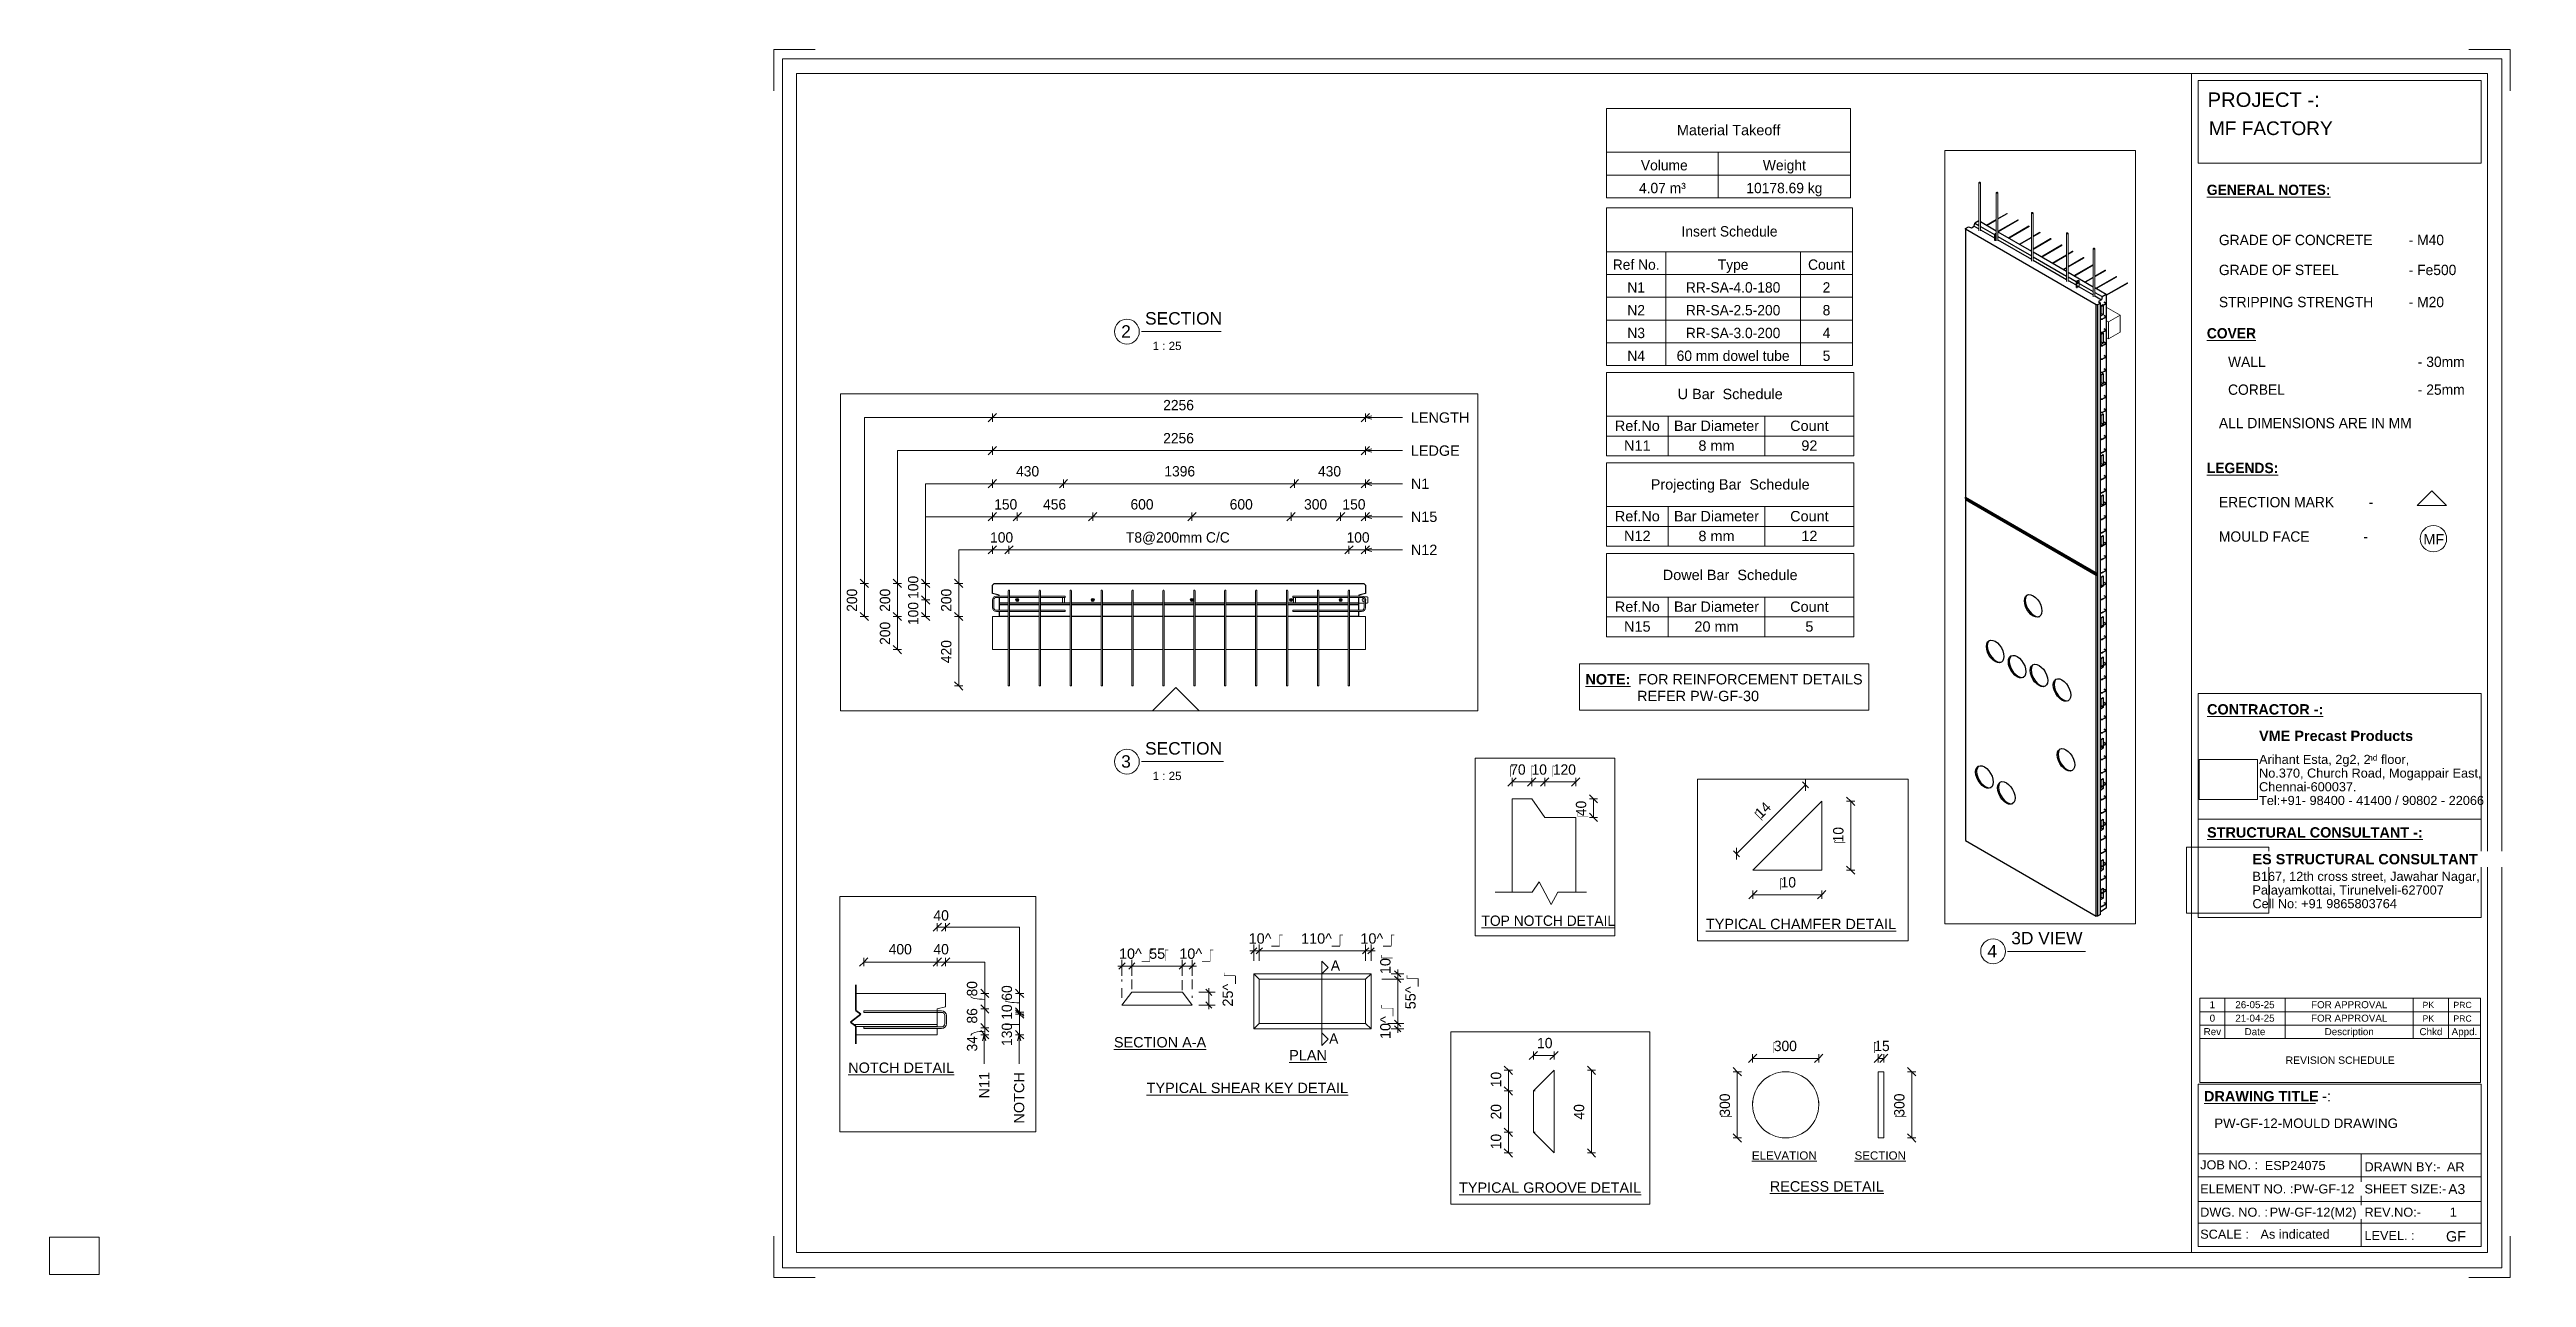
# Paper-space layout 'Layout1' of a CAD drawing. Header units: millimetres. Extents: x 0 to 599, y -1 to 296.
# The model-space entities are those that its viewports show. They can reach past a viewport. Long polylines and large blocks are cut down to what shows.
import ezdxf

# ---------------------------------------------------------------- set-up
doc = ezdxf.new("R2010")
doc.units = ezdxf.units.MM
doc.linetypes.add('Dash', pattern=[6.36, 3.18, -3.18])
doc.linetypes.add('Overhead', pattern=[3.97, 2.38, -1.59])
for name, color, linetype, lineweight in [('A-ANNO-DIMS', 211, 'Continuous', 9), ('A-ANNO-DIMS-1', 211, 'Continuous', 9), ('A-ANNO-DIMS-2', 211, 'Continuous', 9), ('A-ANNO-DIMS-25', 211, 'Continuous', 9), ('A-ANNO-DIMS-3', 211, 'Continuous', 9), ('A-ANNO-DIMS-80', 211, 'Continuous', 9), ('A-DETL', 90, 'Continuous', 18), ('A-DETL-MBND', 5, 'Continuous', 18), ('A-DETL-THIN', 151, 'Continuous', 18), ('A-FLOR-OVHD', 1, 'Overhead', 18), ('A-GENM', 13, 'Continuous', 18), ('A-WALL', 113, 'Continuous', 25), ('A-WALL-HDLN', 110, 'Dash', 25), ('G-ANNO-SCHD', 231, 'Continuous', 9), ('G-ANNO-TEXT', 231, 'Continuous', 9), ('G-ANNO-TTLB', 6, 'Continuous', 9), ('G-ANNO-TTLB-MEDM', 33, 'Continuous', 9), ('G-ANNO-TTLB-THIN', 151, 'Continuous', 9), ('S-BEAM', 12, 'Continuous', 18), ('S-RBAR', 171, 'Continuous', 18)]:
    doc.layers.add(name, color=color, linetype=linetype, lineweight=lineweight)
doc.layers.add('G-ANNO-NPLT', color=191, linetype='Continuous')
doc.styles.add('Arial', font='arial.ttf', dxfattribs={"height": 62.5})
doc.styles.add('Arial_1', font='arial.ttf', dxfattribs={"height": 50})
doc.styles.add('Arial_10', font='arial.ttf', dxfattribs={"height": 3.3})
doc.styles.add('Arial_11', font='arial.ttf', dxfattribs={"height": 2.3})
doc.styles.add('Arial_12', font='arial.ttf', dxfattribs={"height": 1.8})
doc.styles.add('Arial_13', font='arial.ttf', dxfattribs={"height": 1.7})
doc.styles.add('Arial_14', font='arial.ttf', dxfattribs={"height": 2})
doc.styles.add('Arial_15', font='arial.ttf', dxfattribs={"height": 3})
doc.styles.add('Arial_16', font='arial.ttf', dxfattribs={"height": 1.5})
doc.styles.add('Arial_2', font='arial.ttf', dxfattribs={"height": 7.5})
doc.styles.add('Arial_3', font='arial.ttf', dxfattribs={"height": 5})
doc.styles.add('Arial_4', font='arial.ttf', dxfattribs={"height": 3.5})
doc.styles.add('Arial_5', font='arial.ttf', dxfattribs={"height": 2.2})
doc.styles.add('Arial_6', font='arial.ttf', dxfattribs={"height": 2.4})
doc.styles.add('Arial_7', font='arial.ttf', dxfattribs={"height": 2.5})
doc.styles.add('Arial_8', font='arial.ttf', dxfattribs={"height": 1.42976})
doc.styles.add('Arial_9', font='arial.ttf', dxfattribs={"height": 2.25})
doc.styles.add('Arial_B', font='arialbd.ttf', dxfattribs={"height": 2.5})
doc.styles.add('Nirmala UI', font='Nirmala.ttf', dxfattribs={"height": 2.5})
doc.styles.add('Nirmala UI Semilight', font='NirmalaS.ttf', dxfattribs={"height": 62.5})
doc.styles.add('Nirmala UI Semilight_1', font='NirmalaS.ttf', dxfattribs={"height": 50})
doc.styles.add('Nirmala UI Semilight_2', font='NirmalaS.ttf', dxfattribs={"height": 7.5})
doc.styles.add('Nirmala UI Semilight_3', font='NirmalaS.ttf', dxfattribs={"height": 200})
doc.styles.add('Nirmala UI Semilight_4', font='NirmalaS.ttf', dxfattribs={"height": 200})
doc.styles.add('Nirmala UI Semilight_5', font='NirmalaS.ttf', dxfattribs={"height": 5})
doc.styles.add('Nirmala UI Semilight_6', font='NirmalaS.ttf', dxfattribs={"height": 2.5})
doc.styles.add('Nirmala UI Semilight_7', font='NirmalaS.ttf', dxfattribs={"height": 2.5})
doc.styles.add('Nirmala UI Semilight_B', font='', dxfattribs={"height": 2.5})
doc.styles.get('Nirmala UI Semilight_B').set_extended_font_data('Nirmala UI Semilight', bold=True)
doc.dimstyles.new('Arrow_Filled_-_2_5_NI_UI', dxfattribs={"dimscale": 304.8, "dimtxt": 65.460247, "dimasz": 0.164042, "dimexe": 0.082021, "dimexo": 0.0625, "dimgap": 0.082021, "dimtad": 1, "dimdec": 0, "dimzin": 0, "dimdsep": 46, "dimtxsty": 'Nirmala UI Semilight', "dimblk1": 'OBLIQUE', "dimblk2": 'OBLIQUE', "dimsah": 1, "dimcen": 0.09, "dimazin": 0, "dimtfac": 1, "dimtdec": 4, "dimtix": 1, "dimtmove": 0, "dimatfit": 3, "dimfxl": 0.082021, "dimfxlon": 1, "dimtvp": 1, "dimtolj": 1, "dimtzin": 0, "dimarcsym": 2})
doc.dimstyles.new('Arrow_Filled_-_2_5_NI_UI_1', dxfattribs={"dimscale": 304.8, "dimtxt": 65.460247, "dimasz": 0.164042, "dimexe": 0.082021, "dimexo": 0.0625, "dimgap": 0.082021, "dimtad": 1, "dimdec": 0, "dimzin": 0, "dimdsep": 46, "dimtxsty": 'Nirmala UI Semilight', "dimblk1": 'OBLIQUE', "dimblk2": 'OBLIQUE', "dimsah": 1, "dimcen": 0.09, "dimazin": 0, "dimtfac": 1, "dimtdec": 4, "dimtix": 1, "dimtmove": 2, "dimatfit": 3, "dimfxl": 0.082021, "dimfxlon": 1, "dimtvp": 1, "dimtolj": 1, "dimtzin": 0, "dimarcsym": 2})
doc.dimstyles.new('Arrow_Filled_-_2_5_NI_UI_2', dxfattribs={"dimscale": 304.8, "dimtxt": 7.85523, "dimasz": 0.019685, "dimexe": 0.009843, "dimexo": 0.0625, "dimgap": 0.009843, "dimtad": 1, "dimdec": 0, "dimzin": 0, "dimdsep": 46, "dimtxsty": 'Nirmala UI Semilight_2', "dimblk1": 'OBLIQUE', "dimblk2": 'OBLIQUE', "dimsah": 1, "dimcen": 0.09, "dimazin": 0, "dimtfac": 1, "dimtdec": 4, "dimtix": 1, "dimtmove": 0, "dimatfit": 3, "dimfxl": 0.009843, "dimfxlon": 1, "dimtvp": 1, "dimtolj": 1, "dimtzin": 0, "dimarcsym": 2})
doc.dimstyles.new('Arrow_Filled_-_2_5_NI_UI_3', dxfattribs={"dimscale": 304.8, "dimtxt": 209.472789, "dimasz": 0.524934, "dimexe": 0.262467, "dimexo": 0.0625, "dimgap": 0.262467, "dimtad": 1, "dimdec": 0, "dimzin": 0, "dimdsep": 46, "dimtxsty": 'Nirmala UI Semilight_3', "dimblk1": 'OBLIQUE', "dimblk2": 'OBLIQUE', "dimsah": 1, "dimcen": 0.09, "dimazin": 0, "dimtfac": 1, "dimtdec": 4, "dimtix": 1, "dimtmove": 2, "dimatfit": 3, "dimfxl": 0.262467, "dimfxlon": 1, "dimtvp": 1, "dimtolj": 1, "dimtzin": 0, "dimarcsym": 2})
doc.dimstyles.new('Arrow_Filled_-_2_5_NI_UI_4', dxfattribs={"dimscale": 304.8, "dimtxt": 209.472789, "dimasz": 0.524934, "dimexe": 0.262467, "dimexo": 0.0625, "dimgap": 0.262467, "dimtad": 1, "dimdec": 0, "dimzin": 0, "dimdsep": 46, "dimtxsty": 'Nirmala UI Semilight_3', "dimblk1": 'OBLIQUE', "dimblk2": 'OBLIQUE', "dimsah": 1, "dimcen": 0.09, "dimazin": 0, "dimtfac": 1, "dimtdec": 4, "dimtix": 1, "dimtmove": 0, "dimatfit": 3, "dimfxl": 0.262467, "dimfxlon": 1, "dimtvp": 1, "dimtolj": 1, "dimtzin": 0, "dimarcsym": 2})
doc.dimstyles.new('Arrow_Filled_-_2_5_NI_UI_5', dxfattribs={"dimscale": 304.8, "dimtxt": 5.23682, "dimasz": 0.013123, "dimexe": 0.006562, "dimexo": 0.0625, "dimgap": 0.006562, "dimtad": 1, "dimdec": 0, "dimzin": 0, "dimdsep": 46, "dimtxsty": 'Nirmala UI Semilight_5', "dimblk1": 'OBLIQUE', "dimblk2": 'OBLIQUE', "dimsah": 1, "dimcen": 0.09, "dimazin": 0, "dimtfac": 1, "dimtdec": 4, "dimtix": 1, "dimtmove": 0, "dimatfit": 3, "dimfxl": 0.006562, "dimfxlon": 1, "dimtvp": 1, "dimtolj": 1, "dimtzin": 0, "dimarcsym": 2})
doc.dimstyles.new('Arrow_Filled_-_2_5_NI_UI_6', dxfattribs={"dimscale": 304.8, "dimtxt": 2.61841, "dimasz": 0.006562, "dimexe": 0.003281, "dimexo": 0.0625, "dimgap": 0.003281, "dimtad": 1, "dimdec": 0, "dimzin": 0, "dimdsep": 46, "dimtxsty": 'Nirmala UI Semilight_7', "dimblk1": 'OBLIQUE', "dimblk2": 'OBLIQUE', "dimsah": 1, "dimcen": 0.09, "dimazin": 0, "dimtfac": 1, "dimtdec": 4, "dimtix": 1, "dimtmove": 0, "dimatfit": 3, "dimfxl": 0.003281, "dimfxlon": 1, "dimtvp": 1, "dimtolj": 1, "dimtzin": 0, "dimarcsym": 2})
doc.dimstyles.new('Diagonal_-_2_5mm_Arial', dxfattribs={"dimscale": 304.8, "dimtxt": 2.550648, "dimasz": 0.004921, "dimexe": 0.004921, "dimexo": 0.0625, "dimgap": 0.003281, "dimtad": 1, "dimdec": 0, "dimzin": 0, "dimdsep": 46, "dimtxsty": 'Arial_7', "dimblk1": 'OBLIQUE', "dimblk2": 'OBLIQUE', "dimsah": 1, "dimcen": 0.09, "dimdle": 0.003281, "dimazin": 0, "dimtfac": 1, "dimtdec": 4, "dimtix": 1, "dimtmove": 2, "dimatfit": 3, "dimfxl": 0.007874, "dimfxlon": 1, "dimtvp": 1, "dimtolj": 1, "dimtzin": 0, "dimarcsym": 2})
doc.dimstyles.new('Diagonal_-_2_5mm_Arial_1', dxfattribs={"dimscale": 304.8, "dimtxt": 2.550648, "dimasz": 0.004921, "dimexe": 0.004921, "dimexo": 0.0625, "dimgap": 0.003281, "dimtad": 1, "dimdec": 0, "dimzin": 0, "dimdsep": 46, "dimtxsty": 'Arial_7', "dimblk1": 'OBLIQUE', "dimblk2": 'OBLIQUE', "dimsah": 1, "dimcen": 0.09, "dimdle": 0.003281, "dimazin": 0, "dimtfac": 1, "dimtdec": 4, "dimtix": 1, "dimtmove": 0, "dimatfit": 3, "dimfxl": 0.007874, "dimfxlon": 1, "dimtvp": 1, "dimtolj": 1, "dimtzin": 0, "dimarcsym": 2})
picture_1 = doc.add_image_def('image1.jpg', size_in_pixel=(996, 686))
picture_2 = doc.add_image_def('image2.jpg', size_in_pixel=(1600, 1280))

psp = doc.layouts.get("Layout1")

msp = doc.modelspace()

# ---------------------------------------------------------------- texts
at = {"layer": 'G-ANNO-TEXT', "color": 7, "attachment_point": 1}
for s, insert, char_height, width, style in [('40', (15724.13, 18537.99), 50, 91.3924, 'Nirmala UI Semilight_1'), ('400', (15507.57, 18374.44), 50, 136.2869, 'Nirmala UI Semilight_1'), ('40', (15724.13, 18374.44), 50, 91.3924, 'Nirmala UI Semilight_1'), ('\\LNOTCH DETAIL', (15311.77, 17801.33), 50, 622.1095, 'Arial_1'), ('LENGTH', (14770.76, 14148.23), 62.5, 428.9028, 'Arial'), ('LEDGE', (14770.76, 13948.23), 62.5, 356.7509, 'Arial'), ('N1', (14770.76, 13748.23), 62.5, 134.2827, 'Arial'), ('N15', (14770.76, 13548.23), 62.5, 192.405, 'Arial'), ('N12', (14770.76, 13348.23), 62.5, 192.405, 'Arial'), ('\\LTYPICAL CHAMFER DETAIL', (18777.78, 3087.48), 7.5, 166.9113, 'Arial_2'), ('\\LTYPICAL GROOVE DETAIL', (21909.11, 3090.66), 5, 106.7848, 'Arial_3'), ('\\LTOP NOTCH DETAIL', (19314.69, 1307.17), 200, 2975.864, 'Nirmala UI Semilight_4')]:
    msp.add_mtext(s, dxfattribs=dict(at, insert=insert, char_height=char_height, width=width, style=style))
at = {"layer": 'G-ANNO-TEXT', "color": 7, "char_height": 50, "attachment_point": 1, "rotation": 90}
for s, insert, width, style in [('80', (15885.71, 18120.9), 89.789, 'Nirmala UI Semilight_1'), ('60', (16054.05, 18100.51), 89.789, 'Nirmala UI Semilight_1'), ('10', (16054.05, 18008.06), 76.962, 'Nirmala UI Semilight_1'), ('86', (15885.71, 17989.83), 89.789, 'Nirmala UI Semilight_1'), ('130', (16054.05, 17881.7), 121.8565, 'Nirmala UI Semilight_1'), ('34', (15885.71, 17854.64), 91.3924, 'Nirmala UI Semilight_1'), ('N11', (15944.94, 17627.57), 153.924, 'Arial_1'), ('NOTCH', (16113.28, 17505.97), 301.4345, 'Arial_1')]:
    msp.add_mtext(s, dxfattribs=dict(at, insert=insert, width=width, style=style))

# ---------------------------------------------------------------- blocks, each defined once
blk = doc.blocks.new('ES-Landscape-A3 - ES-Landscape-A3-502445-PW-GF-12-MOULD DRAWING')
at = {"layer": 'G-ANNO-TTLB'}
for p, q in [((175.24, 296.27), (185.24, 296.27)), ((175.24, 296.27), (175.24, 286.27)), ((595.24, 296.27), (585.24, 296.27)), ((595.24, 296.27), (595.24, 286.27)), ((519.77, 140.54), (588.2, 140.54)), ((519.77, 86.33), (519.77, 140.54)), ((588.2, 86.33), (588.2, 140.54)), ((519.77, 110.14), (588.2, 110.14)), ((519.77, 6.78), (519.77, 46.03)), ((588.2, 6.78), (588.2, 46.03)), ((559.23, 29.2), (559.23, 6.78)), ((175.24, -0.73), (175.24, 9.27)), ((595.24, -0.73), (595.24, 9.27)), ((175.24, -0.73), (185.24, -0.73)), ((595.24, -0.73), (585.24, -0.73))]:
    blk.add_line(p, q, dxfattribs=at)
at = {"layer": 'G-ANNO-TTLB-MEDM'}
for p, q in [((180.73, 290.44), (180.73, 5.31)), ((180.73, 290.44), (589.79, 290.44)), ((518.17, 290.44), (518.17, 5.31)), ((519.77, 268.77), (519.77, 288.77)), ((519.77, 288.77), (588.2, 288.77)), ((588.2, 288.77), (588.2, 268.77)), ((589.79, 290.44), (589.79, 5.31)), ((588.2, 268.77), (519.77, 268.77)), ((519.77, 86.33), (588.2, 86.33)), ((519.77, 6.78), (588.2, 6.78)), ((180.73, 5.31), (589.79, 5.31))]:
    blk.add_line(p, q, dxfattribs=at)
at = {"layer": 'G-ANNO-TTLB-THIN'}
for p, q in [((177.29, 294.03), (177.29, 1.56)), ((593.23, 294.03), (177.29, 294.03)), ((593.23, 1.56), (593.23, 294.03)), ((519.77, 46.03), (588.2, 46.03)), ((519.77, 29.2), (588.2, 29.2)), ((519.77, 23.64), (588.2, 23.64)), ((519.77, 17.68), (588.2, 17.68)), ((519.77, 12.43), (588.2, 12.43)), ((177.29, 1.56), (593.23, 1.56))]:
    blk.add_line(p, q, dxfattribs=at)
at = {"layer": 'G-ANNO-TTLB', "char_height": 2.2, "attachment_point": 1, "style": 'Arial_5'}
for s, insert, width in [('No.370, Church Road, Mogappair East,', (534.5, 122.37), 63.4135), ('Tel:+91- 98400 - 41400 / 90802 - 22066 ', (534.5, 115.75), 65.2574), ('Chennai-600037.', (534.5, 119.06), 27.6582), ('Cell No: +91 9865803764', (532.9, 90.79), 41.0464), ('Palayamkottai, Tirunelveli-627007', (532.9, 94.09), 54.4346), ('JOB NO. :', (520.26, 27.61), 16.5949), ('DRAWN BY:-', (560, 27.14), 21.7257), ('ELEMENT NO. :', (520.26, 21.79), 26.5359), ('SHEET SIZE:-', (560, 21.79), 23.2489), ('DWG. NO. :', (520.26, 16.16), 19.481), ('REV.NO:-', (560, 16.16), 16.0338), ('SCALE :', (520.26, 10.84), 13.8692), ('LEVEL. :', (560, 10.53), 14.3502)]:
    blk.add_mtext(s, dxfattribs=dict(at, insert=insert, width=width))
at = {"layer": 'G-ANNO-TTLB'}
image = blk.add_image(picture_1, insert=(520, 114.84), size_in_units=(14.11, 9.72), dxfattribs=at)
image.dxf.flags = 7
image = blk.add_image(picture_2, insert=(516.95, 87.39), size_in_units=(19.92, 15.93), dxfattribs=at)
image.dxf.flags = 7
at = {"layer": 'G-ANNO-TTLB', "attachment_point": 1, "bg_fill": 3, "box_fill_scale": 1.25, "bg_fill_color": 256, "bg_fill_true_color": 13158600, "bg_fill_transparency": 0}
for s, insert, char_height, width, style in [('PROJECT -:', (522.05, 285.89), 3.5, 33.3502, 'Arial_4'), ('\\LCONTRACTOR -:', (521.92, 137.94), 2.5, 33.9114, 'Arial_B'), ('\\LSTRUCTURAL CONSULTANT -:', (521.92, 108.18), 2.5, 62.8523, 'Arial_B'), ('\\LDRAWING TITLE', (521.19, 44.36), 2.5, 33.4304, 'Arial_B'), ('A3', (580.27, 21.84), 2.4, 4.9705, 'Arial_6')]:
    blk.add_mtext(s, dxfattribs=dict(at, insert=insert, char_height=char_height, width=width, style=style))
at = {"layer": 'G-ANNO-TTLB', "char_height": 2.5, "attachment_point": 1, "style": 'Arial_B', "bg_fill": 3, "box_fill_scale": 1.25, "bg_fill_color": 256, "bg_fill_true_color": 13158600, "bg_fill_transparency": 0}
for s, insert, width in [('VME Precast Products', (534.5, 131.53), 45.135), ('ES STRUCTURAL CONSULTANT', (532.9, 101.7), 65.6582), ('\\fArial|b1|i0|c0|p34|; ', (548.78, 44.36), 1.2025)]:
    blk.add_mtext(s, dxfattribs=dict(at, insert=insert, width=width))
at = {"layer": 'G-ANNO-TTLB', "attachment_point": 1}
for s, insert, char_height, width, style in [('Arihant Esta, 2g2, 2', (534.5, 125.68), 2.2, 31.9873, 'Arial_5'), ('nd', (560.89, 125.72), 1.43, 2.7257, 'Arial_8'), (' floor,', (563.14, 125.68), 2.2, 9.1392, 'Arial_5'), ('B167, 12th cross street, Jawahar Nagar,', (532.9, 97.4), 2.2, 65.1772, 'Arial_5')]:
    blk.add_mtext(s, dxfattribs=dict(at, insert=insert, char_height=char_height, width=width, style=style))
at = {"layer": 'G-ANNO-TTLB', "insert": (549.77, 44.36), "char_height": 2.5, "width": 2.6456, "attachment_point": 1, "style": 'Arial_7', "bg_fill": 3, "box_fill_scale": 1.25, "bg_fill_color": 256, "bg_fill_true_color": 13158600, "bg_fill_transparency": 0}
blk.add_mtext('-:', dxfattribs=at)
blk = doc.blocks.new('Viewport - M_View Title-1040-PW-GF-12-MOULD DRAWING')
at = {"layer": 'G-ANNO-TTLB'}
for start, end in [(360, 180), (180, 0)]:
    blk.add_arc((-3.5, 0), 3, start, end, dxfattribs=at)
blk = doc.blocks.new('DIMBLOCK49-PW-GF-12-MOULD DRAWING')
at = {"layer": 'A-ANNO-DIMS-1'}
for p, q in [((326.13, 72.72), (324.57, 72.72)), ((326.13, 73.72), (326.13, 71.4)), ((326.13, 72.72), (327.63, 72.72)), ((326.13, 71.4), (322.33, 71.4)), ((326.13, 71.4), (327.63, 71.4))]:
    blk.add_line(p, q, dxfattribs=at)
at = {"layer": 'A-ANNO-DIMS-1', "lineweight": 35}
for p, q in [((326.13, 72.72), (325.38, 73.47)), ((326.13, 71.4), (325.38, 72.15)), ((326.13, 72.72), (326.88, 71.97)), ((326.13, 71.4), (326.88, 70.65))]:
    blk.add_line(p, q, dxfattribs=at)
at = {"layer": 'A-ANNO-DIMS-1', "color": 0, "insert": (321.89, 72.64), "char_height": 2.5, "width": 4.6147, "attachment_point": 1, "rotation": 90, "line_spacing_factor": 0.941778, "style": 'Arial_7'}
blk.add_mtext('10\\fArial|b0|i0|c254|p34|;\u202a', dxfattribs=at)
blk = doc.blocks.new('_Oblique')
at = {"color": 0, "linetype": 'ByBlock', "lineweight": -2}
blk.add_line((-0.5, -0.5), (0.5, 0.5), dxfattribs=at)
blk = doc.blocks.new('DIMBLOCK50-PW-GF-12-MOULD DRAWING')
at = {"layer": 'A-ANNO-DIMS-1', "lineweight": 35}
for p, q in [((326.13, 71.4), (325.38, 72.15)), ((326.13, 71.4), (326.88, 70.65)), ((326.13, 60.73), (325.38, 61.48)), ((326.13, 60.73), (326.88, 59.98))]:
    blk.add_line(p, q, dxfattribs=at)
at = {"layer": 'A-ANNO-DIMS-1'}
for p, q in [((326.13, 71.4), (322.33, 71.4)), ((326.13, 71.4), (326.13, 60.73)), ((326.13, 71.4), (327.63, 71.4)), ((326.13, 60.73), (323.73, 60.73)), ((326.13, 60.73), (327.63, 60.73))]:
    blk.add_line(p, q, dxfattribs=at)
at = {"layer": 'A-ANNO-DIMS-1', "color": 0, "insert": (327.97, 64.14), "char_height": 2.5, "width": 4.6147, "attachment_point": 1, "rotation": 90, "line_spacing_factor": 0.941778, "style": 'Arial_7'}
blk.add_mtext('55^_\\fArial|b0|i0|c254|p34|;\u202a', dxfattribs=at)
blk = doc.blocks.new('DIMBLOCK51-PW-GF-12-MOULD DRAWING')
at = {"layer": 'A-ANNO-DIMS-1'}
for p, q in [((326.13, 60.73), (323.73, 60.73)), ((326.13, 60.73), (326.13, 58.42)), ((326.13, 60.73), (327.63, 60.73)), ((326.13, 59.42), (324.57, 59.42)), ((326.13, 59.42), (327.63, 59.42))]:
    blk.add_line(p, q, dxfattribs=at)
at = {"layer": 'A-ANNO-DIMS-1', "lineweight": 35}
for p, q in [((326.13, 60.73), (325.38, 61.48)), ((326.13, 59.42), (325.38, 60.17)), ((326.13, 60.73), (326.88, 59.98)), ((326.13, 59.42), (326.88, 58.67))]:
    blk.add_line(p, q, dxfattribs=at)
at = {"layer": 'A-ANNO-DIMS-1', "color": 0, "insert": (321.89, 56.94), "char_height": 2.5, "width": 4.6147, "attachment_point": 1, "rotation": 90, "line_spacing_factor": 0.941778, "style": 'Arial_7'}
blk.add_mtext('10^_\\fArial|b0|i0|c254|p34|;\u202a', dxfattribs=at)
blk = doc.blocks.new('DIMBLOCK52-PW-GF-12-MOULD DRAWING')
at = {"layer": 'A-ANNO-DIMS-1'}
for p, q in [((290.34, 78.27), (292.65, 78.27)), ((291.34, 78.27), (291.34, 79.77)), ((291.34, 78.27), (291.34, 75.87)), ((292.65, 78.27), (292.65, 79.77)), ((292.65, 78.27), (292.65, 75.87))]:
    blk.add_line(p, q, dxfattribs=at)
at = {"layer": 'A-ANNO-DIMS-1', "lineweight": 35}
for p, q in [((291.34, 78.27), (290.59, 77.52)), ((291.34, 78.27), (292.09, 79.02)), ((292.65, 78.27), (291.9, 77.52)), ((292.65, 78.27), (293.4, 79.02))]:
    blk.add_line(p, q, dxfattribs=at)
at = {"layer": 'A-ANNO-DIMS-1', "color": 0, "insert": (290.07, 82.51), "char_height": 2.5, "width": 4.6147, "attachment_point": 1, "line_spacing_factor": 0.941778, "style": 'Arial_7'}
blk.add_mtext('10^_\\fArial|b0|i0|c254|p34|;\u202a', dxfattribs=at)
blk = doc.blocks.new('DIMBLOCK53-PW-GF-12-MOULD DRAWING')
at = {"layer": 'A-ANNO-DIMS-1', "lineweight": 35}
for p, q in [((292.65, 78.27), (291.9, 77.52)), ((292.65, 78.27), (293.4, 79.02)), ((318.36, 78.27), (317.61, 77.52)), ((318.36, 78.27), (319.11, 79.02))]:
    blk.add_line(p, q, dxfattribs=at)
at = {"layer": 'A-ANNO-DIMS-1'}
for p, q in [((292.65, 78.27), (292.65, 79.77)), ((292.65, 78.27), (318.36, 78.27)), ((292.65, 78.27), (292.65, 75.87)), ((318.36, 78.27), (318.36, 79.77)), ((318.36, 78.27), (318.36, 75.87))]:
    blk.add_line(p, q, dxfattribs=at)
at = {"layer": 'A-ANNO-DIMS-1', "color": 0, "insert": (302.76, 82.51), "char_height": 2.5, "width": 6.5924, "attachment_point": 1, "line_spacing_factor": 0.941778, "style": 'Arial_7'}
blk.add_mtext('110^_\\fArial|b0|i0|c254|p34|;\u202a', dxfattribs=at)
blk = doc.blocks.new('DIMBLOCK54-PW-GF-12-MOULD DRAWING')
at = {"layer": 'A-ANNO-DIMS-1', "lineweight": 35}
for p, q in [((318.36, 78.27), (317.61, 77.52)), ((318.36, 78.27), (319.11, 79.02)), ((319.68, 78.27), (318.93, 77.52)), ((319.68, 78.27), (320.43, 79.02))]:
    blk.add_line(p, q, dxfattribs=at)
at = {"layer": 'A-ANNO-DIMS-1'}
for p, q in [((318.36, 78.27), (318.36, 79.77)), ((318.36, 78.27), (320.68, 78.27)), ((318.36, 78.27), (318.36, 75.87)), ((319.68, 78.27), (319.68, 79.77)), ((319.68, 78.27), (319.68, 75.87))]:
    blk.add_line(p, q, dxfattribs=at)
at = {"layer": 'A-ANNO-DIMS-1', "color": 0, "insert": (317.1, 82.51), "char_height": 2.5, "width": 4.6147, "attachment_point": 1, "line_spacing_factor": 0.941778, "style": 'Arial_7'}
blk.add_mtext('10^_\\fArial|b0|i0|c254|p34|;\u202a', dxfattribs=at)
blk = doc.blocks.new('DIMBLOCK55-PW-GF-12-MOULD DRAWING')
at = {"layer": 'A-ANNO-DIMS-1'}
for p, q in [((280.44, 68.26), (278.04, 68.26)), ((280.44, 69.26), (280.44, 64.16)), ((280.44, 68.26), (281.94, 68.26)), ((280.44, 65.16), (278.04, 65.16)), ((280.44, 65.16), (281.94, 65.16))]:
    blk.add_line(p, q, dxfattribs=at)
at = {"layer": 'A-ANNO-DIMS-1', "lineweight": 35}
for p, q in [((280.44, 68.26), (279.69, 69.01)), ((280.44, 65.16), (279.69, 65.91)), ((280.44, 68.26), (281.19, 67.51)), ((280.44, 65.16), (281.19, 64.41))]:
    blk.add_line(p, q, dxfattribs=at)
at = {"layer": 'A-ANNO-DIMS-1', "color": 0, "insert": (283.77, 64.79), "char_height": 2.5, "width": 4.6147, "attachment_point": 1, "rotation": 90, "line_spacing_factor": 0.941778, "style": 'Arial_7'}
blk.add_mtext('25^_\\fArial|b0|i0|c254|p34|;\u202a', dxfattribs=at)
blk = doc.blocks.new('DIMBLOCK56-PW-GF-12-MOULD DRAWING')
at = {"layer": 'A-ANNO-DIMS-1'}
for p, q in [((258.42, 74.6), (261.83, 74.6)), ((259.42, 74.6), (259.42, 76.1)), ((259.42, 74.6), (259.42, 72.2)), ((261.83, 74.6), (261.83, 76.1)), ((261.83, 74.6), (261.83, 72.2))]:
    blk.add_line(p, q, dxfattribs=at)
at = {"layer": 'A-ANNO-DIMS-1', "lineweight": 35}
for p, q in [((259.42, 74.6), (258.67, 73.85)), ((259.42, 74.6), (260.17, 75.35)), ((261.83, 74.6), (261.08, 73.85)), ((261.83, 74.6), (262.58, 75.35))]:
    blk.add_line(p, q, dxfattribs=at)
at = {"layer": 'A-ANNO-DIMS-1', "color": 0, "insert": (258.7, 78.84), "char_height": 2.5, "width": 4.6147, "attachment_point": 1, "line_spacing_factor": 0.941778, "style": 'Arial_7'}
blk.add_mtext('10^_\\fArial|b0|i0|c254|p34|;\u202a', dxfattribs=at)
blk = doc.blocks.new('DIMBLOCK57-PW-GF-12-MOULD DRAWING')
at = {"layer": 'A-ANNO-DIMS-1', "lineweight": 35}
for p, q in [((261.83, 74.6), (261.08, 73.85)), ((261.83, 74.6), (262.58, 75.35)), ((274.01, 74.6), (273.26, 73.85)), ((274.01, 74.6), (274.76, 75.35))]:
    blk.add_line(p, q, dxfattribs=at)
at = {"layer": 'A-ANNO-DIMS-1'}
for p, q in [((261.83, 74.6), (261.83, 76.1)), ((261.83, 74.6), (274.01, 74.6)), ((261.83, 74.6), (261.83, 72.2)), ((274.01, 74.6), (274.01, 76.1)), ((274.01, 74.6), (274.01, 72.2))]:
    blk.add_line(p, q, dxfattribs=at)
at = {"layer": 'A-ANNO-DIMS-1', "color": 0, "insert": (266, 78.84), "char_height": 2.5, "width": 4.6147, "attachment_point": 1, "line_spacing_factor": 0.941778, "style": 'Arial_7'}
blk.add_mtext('55\\fArial|b0|i0|c254|p34|;\u202a', dxfattribs=at)
blk = doc.blocks.new('DIMBLOCK58-PW-GF-12-MOULD DRAWING')
at = {"layer": 'A-ANNO-DIMS-1', "lineweight": 35}
for p, q in [((274.01, 74.6), (273.26, 73.85)), ((274.01, 74.6), (274.76, 75.35)), ((276.42, 74.6), (275.67, 73.85)), ((276.42, 74.6), (277.17, 75.35))]:
    blk.add_line(p, q, dxfattribs=at)
at = {"layer": 'A-ANNO-DIMS-1'}
for p, q in [((274.01, 74.6), (274.01, 76.1)), ((274.01, 74.6), (277.42, 74.6)), ((274.01, 74.6), (274.01, 72.2)), ((276.42, 74.6), (276.42, 76.1)), ((276.42, 74.6), (276.42, 72.2))]:
    blk.add_line(p, q, dxfattribs=at)
at = {"layer": 'A-ANNO-DIMS-1', "color": 0, "insert": (273.29, 78.84), "char_height": 2.5, "width": 4.6147, "attachment_point": 1, "line_spacing_factor": 0.941778, "style": 'Arial_7'}
blk.add_mtext('10^_\\fArial|b0|i0|c254|p34|;\u202a', dxfattribs=at)
blk = doc.blocks.new('DIMBLOCK59-PW-GF-12-MOULD DRAWING')
at = {"layer": 'A-ANNO-DIMS-1'}
for p, q in [((408.27, 49.03), (407.27, 50.03)), ((408.27, 49.03), (407.27, 49.03)), ((408.27, 33.03), (408.27, 49.03)), ((408.27, 49.03), (409.27, 48.03)), ((408.27, 49.03), (409.27, 49.03)), ((408.27, 33.03), (407.27, 34.03)), ((408.27, 33.03), (407.27, 33.03)), ((408.27, 33.03), (409.27, 32.03)), ((408.27, 33.03), (409.27, 33.03))]:
    blk.add_line(p, q, dxfattribs=at)
at = {"layer": 'A-ANNO-DIMS-1', "color": 0, "insert": (404.01, 38.18), "char_height": 2.5, "width": 6.8555, "attachment_point": 1, "rotation": 90, "line_spacing_factor": 1.142579, "style": 'Nirmala UI Semilight_7'}
blk.add_mtext('\u202a300', dxfattribs=at)
blk = doc.blocks.new('DIMBLOCK60-PW-GF-12-MOULD DRAWING')
at = {"layer": 'A-ANNO-DIMS-1'}
for p, q in [((411.98, 52.26), (410.98, 51.26)), ((411.98, 52.26), (412.98, 53.26)), ((411.98, 52.26), (411.98, 53.26)), ((411.98, 52.26), (427.98, 52.26)), ((411.98, 52.26), (411.98, 51.26)), ((427.98, 52.26), (426.98, 51.26)), ((427.98, 52.26), (428.98, 53.26)), ((427.98, 52.26), (427.98, 53.26)), ((427.98, 52.26), (427.98, 51.26))]:
    blk.add_line(p, q, dxfattribs=at)
at = {"layer": 'A-ANNO-DIMS-1', "color": 0, "insert": (417.12, 56.52), "char_height": 2.5, "width": 6.8555, "attachment_point": 1, "line_spacing_factor": 1.142579, "style": 'Nirmala UI Semilight_7'}
blk.add_mtext('\u202a300', dxfattribs=at)
blk = doc.blocks.new('DIMBLOCK61-PW-GF-12-MOULD DRAWING')
at = {"layer": 'A-ANNO-DIMS-1'}
for p, q in [((442.36, 52.26), (441.36, 51.26)), ((442.36, 52.26), (443.36, 53.26)), ((442.36, 52.26), (442.36, 53.26)), ((442.36, 52.26), (443.73, 52.26)), ((442.36, 52.26), (442.36, 51.26)), ((443.73, 52.26), (442.73, 51.26)), ((443.73, 52.26), (444.73, 53.26)), ((443.73, 52.26), (443.73, 53.26)), ((443.73, 52.26), (443.73, 51.26))]:
    blk.add_line(p, q, dxfattribs=at)
at = {"layer": 'A-ANNO-DIMS-1', "color": 0, "insert": (441.43, 56.52), "char_height": 2.5, "width": 3.8848, "attachment_point": 1, "line_spacing_factor": 1.142579, "style": 'Nirmala UI Semilight_7'}
blk.add_mtext('\u202a15', dxfattribs=at)
blk = doc.blocks.new('DIMBLOCK62-PW-GF-12-MOULD DRAWING')
at = {"layer": 'A-ANNO-DIMS-1'}
for p, q in [((450.48, 49.03), (449.48, 50.03)), ((450.48, 49.03), (449.48, 49.03)), ((450.48, 49.03), (450.48, 33.03)), ((450.48, 49.03), (451.48, 48.03)), ((450.48, 49.03), (451.48, 49.03)), ((450.48, 33.03), (449.48, 34.03)), ((450.48, 33.03), (449.48, 33.03)), ((450.48, 33.03), (451.48, 32.03)), ((450.48, 33.03), (451.48, 33.03))]:
    blk.add_line(p, q, dxfattribs=at)
at = {"layer": 'A-ANNO-DIMS-1', "color": 0, "insert": (446.22, 38.18), "char_height": 2.5, "width": 6.8555, "attachment_point": 1, "rotation": 90, "line_spacing_factor": 1.142579, "style": 'Nirmala UI Semilight_7'}
blk.add_mtext('\u202a300', dxfattribs=at)
blk = doc.blocks.new('M_Rectangular Corbel - M_Rectangular Corbel-2189266-Elevation Top1')
at = {"layer": 'S-BEAM'}
for p, q in [((7786.57, 12713.8), (7786.57, 12913.8)), ((7826.57, 12913.8), (7786.57, 12913.8)), ((10042.57, 12913.8), (10002.57, 12913.8)), ((10042.57, 12913.8), (10042.57, 12713.8)), ((7786.57, 12713.8), (7882.57, 12713.8)), ((7890.57, 12713.8), (8069.48, 12713.8)), ((8077.48, 12713.8), (8256.39, 12713.8)), ((8264.39, 12713.8), (8443.29, 12713.8)), ((8451.29, 12713.8), (8630.2, 12713.8)), ((8638.2, 12713.8), (8817.11, 12713.8)), ((8825.11, 12713.8), (9004.02, 12713.8)), ((9012.02, 12713.8), (9190.93, 12713.8)), ((9198.93, 12713.8), (9377.84, 12713.8)), ((9385.84, 12713.8), (9564.75, 12713.8)), ((9572.75, 12713.8), (9751.66, 12713.8)), ((9759.66, 12713.8), (9938.57, 12713.8)), ((9946.57, 12713.8), (10042.57, 12713.8))]:
    blk.add_line(p, q, dxfattribs=at)
blk = doc.blocks.new('RR spread anchor face based - RR-SA-4_0-180-1726831-Elevation Top1')
at = {"layer": 'A-GENM'}
for p, q in [((9606.57, 13029.8), (9606.57, 12993.8)), ((9618.57, 12993.8), (9618.57, 13029.8)), ((9606.57, 12993.8), (9618.57, 12993.8))]:
    blk.add_line(p, q, dxfattribs=at)
blk = doc.blocks.new('RR spread anchor face based - RR-SA-3_0-200-1726827-Elevation Top1')
at = {"layer": 'A-GENM'}
for p, q in [((10052.57, 13033.8), (10031.59, 13033.8)), ((10057.57, 13031.3), (10052.57, 13033.8)), ((10057.57, 12996.3), (10057.57, 13031.3)), ((10031.27, 13022.8), (10031.66, 13022.8)), ((10034.57, 13004.8), (10031.27, 13004.8)), ((10002.57, 12993.8), (10034.57, 12993.8)), ((10042.57, 12993.8), (10052.57, 12993.8)), ((10052.57, 12993.8), (10057.57, 12996.3))]:
    blk.add_line(p, q, dxfattribs=at)
for centre, start, end in [((10031.27, 13013.8), 90, 270), ((10035.27, 13013.8), 324.81675, 43.77435)]:
    blk.add_arc(centre, 9, start, end, dxfattribs=at)
blk = doc.blocks.new('M_Rectangular Corbel - M_Rectangular Corbel-2189266-3D Ortho')
at = {"layer": 'S-BEAM'}
for p, q in [((-14495.95, 3957.06), (-14665.66, 4055.03)), ((-14495.95, 3957.06), (-14637.37, 3875.41)), ((-14495.95, 3752.93), (-14495.95, 3957.06)), ((-14665.66, 3891.74), (-14637.37, 3875.41)), ((-14637.37, 3875.41), (-14637.37, 3671.28)), ((-14637.37, 3671.28), (-14495.95, 3752.93)), ((-14665.66, 3687.61), (-14637.37, 3671.28))]:
    blk.add_line(p, q, dxfattribs=at)
blk = doc.blocks.new('Rebar Bar - Part 4095212119-431004-3D Ortho')
at = {"layer": 'S-RBAR'}
for p, q in [((-14676.29, 4111.62), (-14689.05, 4118.99)), ((-14693.05, 4112.06), (-14680.29, 4104.69))]:
    blk.add_line(p, q, dxfattribs=at)
blk = doc.blocks.new('Rebar Bar - Part 2227165887-431004-3D Ortho')
at = {"layer": 'S-RBAR'}
for points in [[(-14676.29, 4088.36, 0), (-14675.62, 4088.77, 0), (-14674.96, 4089.2, 0), (-14674.33, 4089.64, 0), (-14673.72, 4090.11, 0), (-14673.14, 4090.6, 0), (-14672.58, 4091.11, 0), (-14672.05, 4091.64, 0), (-14671.55, 4092.19, 0), (-14671.07, 4092.76, 0), (-14670.63, 4093.35, 0), (-14670.22, 4093.97, 0), (-14669.85, 4094.6, 0), (-14669.52, 4095.26, 0), (-14669.22, 4095.94, 0), (-14668.97, 4096.63, 0), (-14668.77, 4097.34, 0), (-14668.61, 4098.06, 0), (-14668.5, 4098.79, 0), (-14668.45, 4099.52, 0), (-14668.44, 4100.26, 0), (-14668.48, 4101, 0), (-14668.58, 4101.73, 0), (-14668.72, 4102.46, 0), (-14668.91, 4103.17, 0), (-14669.15, 4103.87, 0), (-14669.43, 4104.55, 0), (-14669.76, 4105.21, 0), (-14670.12, 4105.85, 0), (-14670.52, 4106.47, 0), (-14670.95, 4107.07, 0), (-14671.41, 4107.65, 0), (-14671.91, 4108.21, 0), (-14672.43, 4108.74, 0), (-14672.99, 4109.25, 0), (-14673.56, 4109.75, 0), (-14674.17, 4110.22, 0), (-14674.79, 4110.67, 0), (-14675.44, 4111.1, 0), (-14676.11, 4111.52, 0), (-14676.29, 4111.62, 0)], [(-14680.29, 4095.29, 0), (-14679.86, 4095.55, 0), (-14679.45, 4095.82, 0), (-14679.07, 4096.09, 0), (-14678.72, 4096.36, 0), (-14678.39, 4096.63, 0), (-14678.1, 4096.9, 0), (-14677.82, 4097.17, 0), (-14677.58, 4097.44, 0), (-14677.37, 4097.7, 0), (-14677.18, 4097.95, 0), (-14677.01, 4098.2, 0), (-14676.87, 4098.44, 0), (-14676.76, 4098.67, 0), (-14676.66, 4098.89, 0), (-14676.58, 4099.1, 0), (-14676.52, 4099.3, 0), (-14676.48, 4099.5, 0), (-14676.45, 4099.69, 0), (-14676.44, 4099.88, 0), (-14676.44, 4100.06, 0), (-14676.45, 4100.25, 0), (-14676.47, 4100.44, 0), (-14676.51, 4100.63, 0), (-14676.57, 4100.83, 0), (-14676.64, 4101.04, 0), (-14676.73, 4101.26, 0), (-14676.84, 4101.49, 0), (-14676.97, 4101.72, 0), (-14677.13, 4101.97, 0), (-14677.31, 4102.22, 0), (-14677.52, 4102.48, 0), (-14677.76, 4102.74, 0), (-14678.02, 4103.01, 0), (-14678.31, 4103.28, 0), (-14678.63, 4103.56, 0), (-14678.98, 4103.83, 0), (-14679.35, 4104.1, 0), (-14679.75, 4104.36, 0), (-14680.17, 4104.62, 0), (-14680.29, 4104.69, 0)]]:
    blk.add_polyline3d(points, dxfattribs=at)
blk = doc.blocks.new('Rebar Bar - Part 3241041724-431004-3D Ortho')
at = {"layer": 'S-RBAR'}
for p, q in [((-14680.29, 4095.29), (-14712.91, 4076.46)), ((-14708.91, 4069.53), (-14676.29, 4088.36))]:
    blk.add_line(p, q, dxfattribs=at)
blk = doc.blocks.new('Rebar Bar - Part 2227165887-V1-3D Ortho')
at = {"layer": 'S-RBAR'}
for points in [[(-14712.91, 4076.46, 0), (-14713.37, 4076.21, 0), (-14713.85, 4075.96, 0), (-14714.36, 4075.72, 0), (-14714.88, 4075.49, 0), (-14715.43, 4075.27, 0), (-14716, 4075.06, 0), (-14716.59, 4074.87, 0), (-14717.19, 4074.68, 0), (-14717.81, 4074.51, 0), (-14718.45, 4074.36, 0), (-14719.1, 4074.21, 0), (-14719.76, 4074.08, 0), (-14720.43, 4073.97, 0), (-14721.11, 4073.87, 0), (-14721.8, 4073.79, 0), (-14722.49, 4073.72, 0), (-14723.19, 4073.67, 0), (-14723.9, 4073.64, 0), (-14724.6, 4073.62, 0), (-14725.31, 4073.62, 0), (-14726.02, 4073.63, 0), (-14726.72, 4073.66, 0), (-14727.43, 4073.71, 0), (-14728.12, 4073.77, 0), (-14728.81, 4073.85, 0), (-14729.5, 4073.94, 0), (-14730.17, 4074.05, 0), (-14730.83, 4074.18, 0), (-14731.49, 4074.32, 0), (-14732.13, 4074.47, 0), (-14732.75, 4074.64, 0), (-14733.36, 4074.82, 0), (-14733.95, 4075.01, 0), (-14734.52, 4075.22, 0), (-14735.08, 4075.43, 0), (-14735.61, 4075.66, 0), (-14736.12, 4075.89, 0), (-14736.61, 4076.14, 0)], [(-14735.95, 4067.25, 0), (-14735.14, 4067, 0), (-14734.32, 4066.77, 0), (-14733.48, 4066.57, 0), (-14732.64, 4066.38, 0), (-14731.78, 4066.21, 0), (-14730.92, 4066.07, 0), (-14730.05, 4065.94, 0), (-14729.17, 4065.84, 0), (-14728.29, 4065.75, 0), (-14727.4, 4065.69, 0), (-14726.51, 4065.64, 0), (-14725.62, 4065.62, 0), (-14724.73, 4065.62, 0), (-14723.84, 4065.63, 0), (-14722.95, 4065.67, 0), (-14722.06, 4065.73, 0), (-14721.17, 4065.81, 0), (-14720.3, 4065.91, 0), (-14719.42, 4066.03, 0), (-14718.56, 4066.17, 0), (-14717.7, 4066.33, 0), (-14716.85, 4066.51, 0), (-14716.01, 4066.72, 0), (-14715.19, 4066.94, 0), (-14714.37, 4067.18, 0), (-14713.57, 4067.44, 0), (-14712.78, 4067.72, 0), (-14712.01, 4068.02, 0), (-14711.26, 4068.34, 0), (-14710.52, 4068.69, 0), (-14709.8, 4069.05, 0), (-14709.1, 4069.43, 0), (-14708.91, 4069.53, 0)]]:
    blk.add_polyline3d(points, dxfattribs=at)
blk = doc.blocks.new('Rebar Bar - Part 4095212119-V2-3D Ortho')
at = {"layer": 'S-RBAR'}
for p, q in [((-14676.29, -84.63), (-14689.05, -77.26)), ((-14692.71, -84.38), (-14680.29, -91.55))]:
    blk.add_line(p, q, dxfattribs=at)
blk = doc.blocks.new('Rebar Bar - Part 4095212119-V3-3D Ortho')
at = {"layer": 'S-RBAR'}
for p, q in [((-14676.29, -730.2), (-14689.3, -722.69)), ((-14693.05, -729.77), (-14680.29, -737.13))]:
    blk.add_line(p, q, dxfattribs=at)
blk = doc.blocks.new('Rebar Bar - Part 864883769-431004-3D Ortho')
at = {"layer": 'S-RBAR'}
for p, q in [((-15866.91, 5188.53), (-15975.51, 5125.83)), ((-15975.51, 5116.59), (-15862.91, 5181.6)), ((-15995.43, 5114.33), (-16113.57, 5046.12)), ((-16105.57, 5041.5), (-15995.43, 5105.09))]:
    blk.add_line(p, q, dxfattribs=at)
for points in [[(-15866.91, 5188.53, 0), (-15866.32, 5188.71, 0), (-15865.64, 5188.64, 0), (-15864.91, 5188.33, 0), (-15864.18, 5187.8, 0), (-15863.5, 5187.08, 0), (-15862.91, 5186.22, 0), (-15862.46, 5185.28, 0), (-15862.18, 5184.33, 0), (-15862.08, 5183.43, 0)], [(-15862.08, 5183.43, 0), (-15862.18, 5182.64, 0), (-15862.46, 5182.02, 0), (-15862.91, 5181.6, 0)]]:
    blk.add_polyline3d(points, dxfattribs=at)
blk = doc.blocks.new('Rebar Bar - Part 864883769-V4-3D Ortho')
at = {"layer": 'S-RBAR'}
for p, q in [((-15734.75, 5112.22), (-15975.54, 4973.2)), ((-15973.4, 4965.2), (-15730.75, 5105.3))]:
    blk.add_line(p, q, dxfattribs=at)
for points in [[(-15734.75, 5112.22, 0), (-15734.16, 5112.4, 0), (-15733.48, 5112.34, 0), (-15732.75, 5112.03, 0), (-15732.01, 5111.49, 0), (-15731.33, 5110.77, 0), (-15730.75, 5109.91, 0), (-15730.3, 5108.98, 0), (-15730.01, 5108.03, 0), (-15729.92, 5107.13, 0)], [(-15729.92, 5107.13, 0), (-15730.01, 5106.34, 0), (-15730.3, 5105.71, 0), (-15730.75, 5105.3, 0)]]:
    blk.add_polyline3d(points, dxfattribs=at)
blk = doc.blocks.new('Rebar Bar - Part 864883769-V5-3D Ortho')
at = {"layer": 'S-RBAR'}
for p, q in [((-15602.58, 5035.92), (-15849.24, 4893.51)), ((-15841.24, 4888.89), (-15598.58, 5028.99))]:
    blk.add_line(p, q, dxfattribs=at)
for points in [[(-15602.58, 5035.92, 0), (-15602, 5036.1, 0), (-15601.31, 5036.03, 0), (-15600.58, 5035.72, 0), (-15599.85, 5035.19, 0), (-15599.17, 5034.47, 0), (-15598.58, 5033.61, 0), (-15598.13, 5032.67, 0), (-15597.85, 5031.72, 0), (-15597.75, 5030.82, 0)], [(-15597.75, 5030.82, 0), (-15597.85, 5030.03, 0), (-15598.13, 5029.41, 0), (-15598.58, 5028.99, 0)]]:
    blk.add_polyline3d(points, dxfattribs=at)
blk = doc.blocks.new('Rebar Bar - Part 864883769-V6-3D Ortho')
at = {"layer": 'S-RBAR'}
for p, q in [((-15470.42, 4959.61), (-15551.23, 4912.95)), ((-15551.24, 4903.71), (-15466.42, 4952.68)), ((-15571.16, 4901.45), (-15717.08, 4817.2)), ((-15709.08, 4812.59), (-15571.16, 4892.21))]:
    blk.add_line(p, q, dxfattribs=at)
for points in [[(-15470.42, 4959.61, 0), (-15469.83, 4959.79, 0), (-15469.15, 4959.73, 0), (-15468.42, 4959.42, 0), (-15467.68, 4958.88, 0), (-15467, 4958.16, 0), (-15466.42, 4957.3, 0), (-15465.97, 4956.37, 0), (-15465.68, 4955.42, 0), (-15465.59, 4954.52, 0)], [(-15465.59, 4954.52, 0), (-15465.68, 4953.73, 0), (-15465.97, 4953.1, 0), (-15466.42, 4952.68, 0)]]:
    blk.add_polyline3d(points, dxfattribs=at)
blk = doc.blocks.new('Rebar Bar - Part 864883769-V7-3D Ortho')
at = {"layer": 'S-RBAR'}
for p, q in [((-15338.25, 4883.31), (-15551.27, 4760.32)), ((-15551.27, 4751.08), (-15334.25, 4876.38)), ((-15571.16, 4748.84), (-15584.91, 4740.9)), ((-15576.91, 4736.28), (-15571.16, 4739.6))]:
    blk.add_line(p, q, dxfattribs=at)
for points in [[(-15338.25, 4883.31, 0), (-15337.67, 4883.49, 0), (-15336.98, 4883.42, 0), (-15336.25, 4883.11, 0), (-15335.52, 4882.58, 0), (-15334.84, 4881.86, 0), (-15334.25, 4881, 0), (-15333.8, 4880.06, 0), (-15333.52, 4879.11, 0), (-15333.42, 4878.21, 0)], [(-15333.42, 4878.21, 0), (-15333.52, 4877.42, 0), (-15333.8, 4876.8, 0), (-15334.25, 4876.38, 0)]]:
    blk.add_polyline3d(points, dxfattribs=at)
blk = doc.blocks.new('Rebar Bar - Part 864883769-V8-3D Ortho')
at = {"layer": 'S-RBAR'}
for p, q in [((-15073.92, 4730.7), (-15126.96, 4700.07)), ((-15126.96, 4690.84), (-15069.92, 4723.77)), ((-15146.9, 4688.56), (-15320.58, 4588.29)), ((-15312.58, 4583.67), (-15146.9, 4679.33))]:
    blk.add_line(p, q, dxfattribs=at)
for points in [[(-15073.92, 4730.7, 0), (-15073.34, 4730.88, 0), (-15072.65, 4730.81, 0), (-15071.92, 4730.5, 0), (-15071.19, 4729.97, 0), (-15070.51, 4729.25, 0), (-15069.92, 4728.39, 0), (-15069.47, 4727.45, 0), (-15069.19, 4726.5, 0), (-15069.09, 4725.6, 0)], [(-15069.09, 4725.6, 0), (-15069.19, 4724.81, 0), (-15069.47, 4724.19, 0), (-15069.92, 4723.77, 0)]]:
    blk.add_polyline3d(points, dxfattribs=at)
blk = doc.blocks.new('Rebar Bar - Part 864883769-V9-3D Ortho')
at = {"layer": 'S-RBAR'}
for p, q in [((-14941.76, 4654.39), (-15127, 4547.44)), ((-15127, 4538.2), (-14937.76, 4647.46)), ((-15146.9, 4535.95), (-15188.42, 4511.98)), ((-15180.42, 4507.36), (-15146.9, 4526.72))]:
    blk.add_line(p, q, dxfattribs=at)
for points in [[(-14941.76, 4654.39, 0), (-14941.17, 4654.57, 0), (-14940.49, 4654.51, 0), (-14939.76, 4654.19, 0), (-14939.03, 4653.66, 0), (-14938.34, 4652.94, 0), (-14937.76, 4652.08, 0), (-14937.31, 4651.15, 0), (-14937.03, 4650.2, 0), (-14936.93, 4649.29, 0)], [(-14936.93, 4649.29, 0), (-14937.03, 4648.51, 0), (-14937.31, 4647.88, 0), (-14937.76, 4647.46, 0)]]:
    blk.add_polyline3d(points, dxfattribs=at)
blk = doc.blocks.new('Rebar Bar - Part 864883769-V10-3D Ortho')
at = {"layer": 'S-RBAR'}
for p, q in [((-14824.15, 4569.68), (-15056.25, 4435.68)), ((-15048.25, 4431.06), (-14824.15, 4560.44))]:
    blk.add_line(p, q, dxfattribs=at)
blk = doc.blocks.new('Rebar Bar - Part 864883769-V11-3D Ortho')
at = {"layer": 'S-RBAR'}
for p, q in [((-14677.43, 4501.78), (-14804.17, 4428.61)), ((-14804.17, 4419.37), (-14673.43, 4494.85)), ((-14824.15, 4417.07), (-14924.09, 4359.37)), ((-14916.09, 4354.75), (-14824.15, 4407.83))]:
    blk.add_line(p, q, dxfattribs=at)
for points in [[(-14677.43, 4501.78, 0), (-14676.84, 4501.96, 0), (-14676.16, 4501.89, 0), (-14675.43, 4501.58, 0), (-14674.7, 4501.05, 0), (-14674.01, 4500.33, 0), (-14673.43, 4499.47, 0), (-14672.98, 4498.54, 0), (-14672.7, 4497.59, 0), (-14672.6, 4496.68, 0)], [(-14672.6, 4496.68, 0), (-14672.7, 4495.89, 0), (-14672.98, 4495.27, 0), (-14673.43, 4494.85, 0)]]:
    blk.add_polyline3d(points, dxfattribs=at)
blk = doc.blocks.new('Rebar Bar - Part 864883769-V12-3D Ortho')
at = {"layer": 'S-RBAR'}
for p, q in [((-14413.1, 4349.17), (-14665.92, 4203.21)), ((-14665.66, 4194.12), (-14409.1, 4342.24))]:
    blk.add_line(p, q, dxfattribs=at)
for points in [[(-14413.1, 4349.17, 0), (-14412.51, 4349.35, 0), (-14411.83, 4349.28, 0), (-14411.1, 4348.97, 0), (-14410.37, 4348.44, 0), (-14409.68, 4347.72, 0), (-14409.1, 4346.86, 0), (-14408.65, 4345.93, 0), (-14408.37, 4344.97, 0), (-14408.27, 4344.07, 0)], [(-14408.27, 4344.07, 0), (-14408.37, 4343.28, 0), (-14408.65, 4342.66, 0), (-14409.1, 4342.24, 0)]]:
    blk.add_polyline3d(points, dxfattribs=at)
blk = doc.blocks.new('RR spread anchor face based - RR-SA-4_0-180-1726831-3D Ortho')
at = {"layer": 'A-GENM'}
for p, q in [((-16015.88, 4937.74), (-15995.43, 4949.54)), ((-16017.65, 4932.63), (-16015.88, 4937.74)), ((-16007.39, 4932.84), (-16015.88, 4937.74)), ((-15995.43, 4939.75), (-16007.39, 4932.84)), ((-16017.65, 4860.1), (-16017.65, 4932.63)), ((-16009.16, 4927.74), (-16017.65, 4932.63)), ((-16007.39, 4932.84), (-16009.16, 4927.74)), ((-16009.16, 4927.74), (-16009.16, 4855.2)), ((-16001.38, 4914.83), (-16001.38, 4918.1)), ((-16001.38, 4865.19), (-16001.38, 4868.46))]:
    blk.add_line(p, q, dxfattribs=at)
for points in [[(-16001.38, 4918.1, 0), (-16001.17, 4920.13, 0), (-16000.53, 4922.27, 0), (-15999.52, 4924.37, 0), (-15998.2, 4926.3, 0), (-15996.67, 4927.92, 0), (-15995.43, 4928.87, 0)], [(-16001.37, 4917.72, 0), (-16000.32, 4918.88, 0), (-15999, 4920.81, 0), (-15997.99, 4922.92, 0), (-15997.36, 4925.06, 0), (-15997.14, 4927.08, 0)], [(-15995.43, 4910.94, 0), (-15996.67, 4910.46, 0), (-15998.2, 4910.31, 0), (-15999.52, 4910.71, 0), (-16000.53, 4911.65, 0), (-16001.17, 4913.06, 0), (-16001.38, 4914.83, 0)], [(-16001.38, 4868.46, 0), (-16001.17, 4870.48, 0), (-16000.53, 4872.62, 0), (-15999.52, 4874.73, 0), (-15998.2, 4876.66, 0), (-15996.67, 4878.28, 0), (-15995.43, 4879.23, 0)], [(-15999, 4871.17, 0), (-15997.99, 4873.27, 0), (-15997.36, 4875.41, 0), (-15997.14, 4877.44, 0)], [(-15999.52, 4861.07, 0), (-16000.53, 4862.01, 0), (-16001.17, 4863.42, 0), (-16001.38, 4865.19, 0)]]:
    blk.add_polyline3d(points, dxfattribs=at)
blk = doc.blocks.new('RR spread anchor face based - RR-SA-4_0-180-V13-3D Ortho')
at = {"layer": 'A-GENM'}
for p, q in [((-15028.76, 4367.82), (-15004.01, 4382.11)), ((-14995.52, 4377.21), (-15004.01, 4382.11)), ((-14995.52, 4377.21), (-15020.27, 4362.92)), ((-14993.75, 4374.15), (-14995.52, 4377.21)), ((-14993.75, 4302.01), (-14993.75, 4374.15)), ((-15030.52, 4362.72), (-15028.76, 4367.82)), ((-15030.52, 4290.18), (-15030.52, 4362.72)), ((-15022.04, 4357.82), (-15030.52, 4362.72)), ((-15020.27, 4362.92), (-15028.76, 4367.82)), ((-15020.27, 4362.92), (-15022.04, 4357.82)), ((-15022.04, 4357.82), (-15022.04, 4285.29)), ((-15001.53, 4355.53), (-15001.53, 4352.27)), ((-15014.26, 4344.92), (-15014.26, 4348.19)), ((-15014.26, 4295.28), (-15014.26, 4298.54)), ((-15001.53, 4305.89), (-15001.53, 4302.63))]:
    blk.add_line(p, q, dxfattribs=at)
for points in [[(-15014.26, 4348.19, 0), (-15014.04, 4350.21, 0), (-15013.41, 4352.35, 0), (-15012.4, 4354.46, 0), (-15011.08, 4356.39, 0), (-15009.54, 4358.01, 0), (-15007.9, 4359.21, 0), (-15006.25, 4359.91, 0), (-15004.71, 4360.06, 0), (-15003.4, 4359.65, 0), (-15002.39, 4358.72, 0), (-15001.75, 4357.31, 0), (-15001.53, 4355.53, 0)], [(-15014.25, 4347.81, 0), (-15013.2, 4348.97, 0), (-15011.88, 4350.9, 0), (-15010.87, 4353, 0), (-15010.24, 4355.14, 0), (-15010.02, 4357.17, 0)], [(-15001.53, 4352.27, 0), (-15001.75, 4350.24, 0), (-15002.39, 4348.1, 0), (-15003.4, 4346, 0), (-15004.71, 4344.07, 0), (-15006.25, 4342.45, 0), (-15007.9, 4341.25, 0), (-15009.54, 4340.55, 0), (-15011.08, 4340.39, 0), (-15012.4, 4340.8, 0), (-15013.41, 4341.74, 0), (-15014.04, 4343.14, 0), (-15014.26, 4344.92, 0)], [(-15014.26, 4298.54, 0), (-15014.04, 4300.57, 0), (-15013.41, 4302.71, 0), (-15012.4, 4304.82, 0), (-15011.08, 4306.74, 0), (-15009.54, 4308.36, 0), (-15007.9, 4309.57, 0), (-15006.25, 4310.27, 0), (-15004.71, 4310.42, 0), (-15003.4, 4310.01, 0), (-15002.39, 4309.07, 0), (-15001.75, 4307.67, 0), (-15001.53, 4305.89, 0)], [(-15011.88, 4301.25, 0), (-15010.87, 4303.36, 0), (-15010.24, 4305.5, 0), (-15010.02, 4307.52, 0)], [(-15001.53, 4302.63, 0), (-15001.75, 4300.6, 0), (-15002.39, 4298.46, 0), (-15003.4, 4296.35, 0)], [(-15012.4, 4291.16, 0), (-15013.41, 4292.1, 0), (-15014.04, 4293.5, 0), (-15014.26, 4295.28, 0)]]:
    blk.add_polyline3d(points, dxfattribs=at)
blk = doc.blocks.new('Rebar Bar - Part 3145980499-431004-3D Ortho')
at = {"layer": 'S-RBAR'}
for p, q in [((-15146.9, 4947.64), (-15146.9, 4365.31)), ((-15126.9, 4365.31), (-15126.9, 4947.64))]:
    blk.add_line(p, q, dxfattribs=at)
for points in [[(-15129.83, 4951.73, 0), (-15131.9, 4952.64, 0), (-15134.31, 4953.22, 0), (-15136.9, 4953.42, 0), (-15139.49, 4953.22, 0), (-15141.9, 4952.64, 0), (-15143.97, 4951.73, 0), (-15145.56, 4950.53, 0), (-15146.56, 4949.14, 0), (-15146.9, 4947.64, 0), (-15146.56, 4946.15, 0), (-15145.56, 4944.76, 0), (-15143.97, 4943.56, 0)], [(-15143.97, 4943.56, 0), (-15141.9, 4942.64, 0), (-15139.49, 4942.07, 0), (-15136.9, 4941.87, 0), (-15134.31, 4942.07, 0), (-15131.9, 4942.64, 0), (-15129.83, 4943.56, 0), (-15128.24, 4944.76, 0), (-15127.24, 4946.15, 0), (-15126.9, 4947.64, 0), (-15127.24, 4949.14, 0), (-15128.24, 4950.53, 0), (-15129.83, 4951.73, 0)]]:
    blk.add_polyline3d(points, dxfattribs=at)
blk = doc.blocks.new('Rebar Bar - Part 4200314357-431004-3D Ortho')
at = {"layer": 'S-RBAR'}
for p, q in [((-14824.15, 4761.3), (-14824.15, 4178.97)), ((-14804.15, 4178.97), (-14804.15, 4761.3))]:
    blk.add_line(p, q, dxfattribs=at)
for points in [[(-14807.08, 4765.39, 0), (-14809.15, 4766.3, 0), (-14811.56, 4766.88, 0), (-14814.15, 4767.08, 0), (-14816.74, 4766.88, 0), (-14819.15, 4766.3, 0), (-14821.22, 4765.39, 0), (-14822.81, 4764.19, 0), (-14823.81, 4762.8, 0), (-14824.15, 4761.3, 0), (-14823.81, 4759.81, 0), (-14822.81, 4758.42, 0), (-14821.22, 4757.22, 0)], [(-14821.22, 4757.22, 0), (-14819.15, 4756.3, 0), (-14816.74, 4755.73, 0), (-14814.15, 4755.53, 0), (-14811.56, 4755.73, 0), (-14809.15, 4756.3, 0), (-14807.08, 4757.22, 0), (-14805.49, 4758.42, 0), (-14804.49, 4759.81, 0), (-14804.15, 4761.3, 0), (-14804.49, 4762.8, 0), (-14805.49, 4764.19, 0), (-14807.08, 4765.39, 0)]]:
    blk.add_polyline3d(points, dxfattribs=at)
blk = doc.blocks.new('DIMBLOCK16-Elevation Top1')
at = {"layer": 'A-ANNO-DIMS-25'}
for p, q in [((12240.37, 14116.92), (12265.37, 14141.92)), ((12240.37, 14116.92), (12240.37, 14141.92)), ((14496.37, 14116.92), (14521.37, 14141.92)), ((14496.37, 14116.92), (14496.37, 14141.92)), ((12240.37, 14116.92), (12215.37, 14091.92)), ((14496.37, 14116.92), (12240.37, 14116.92)), ((12240.37, 14116.92), (12240.37, 14091.92)), ((14496.37, 14116.92), (14471.37, 14091.92)), ((14496.37, 14116.92), (14496.37, 14091.92))]:
    blk.add_line(p, q, dxfattribs=at)
at = {"layer": 'A-ANNO-DIMS-25', "color": 0, "insert": (13273.15, 14223.46), "char_height": 62.5, "width": 228.5158, "attachment_point": 1, "line_spacing_factor": 1.142579, "style": 'Nirmala UI Semilight'}
blk.add_mtext('2256', dxfattribs=at)
blk = doc.blocks.new('DIMBLOCK17-Elevation Top1')
at = {"layer": 'A-ANNO-DIMS-25'}
for p, q in [((14346.37, 13516.92), (14371.37, 13541.92)), ((14346.37, 13516.92), (14346.37, 13541.92)), ((14496.37, 13516.92), (14521.37, 13541.92)), ((14496.37, 13516.92), (14496.37, 13541.92)), ((14346.37, 13516.92), (14321.37, 13491.92)), ((14496.37, 13516.92), (14346.37, 13516.92)), ((14346.37, 13516.92), (14346.37, 13491.92)), ((14496.37, 13516.92), (14471.37, 13491.92)), ((14496.37, 13516.92), (14496.37, 13491.92))]:
    blk.add_line(p, q, dxfattribs=at)
at = {"layer": 'A-ANNO-DIMS-25', "color": 0, "insert": (14357.1, 13623.46), "char_height": 62.5, "width": 154.2481, "attachment_point": 1, "line_spacing_factor": 1.142579, "style": 'Nirmala UI Semilight'}
blk.add_mtext('150', dxfattribs=at)
blk = doc.blocks.new('DIMBLOCK18-Elevation Top1')
at = {"layer": 'A-ANNO-DIMS-25'}
for p, q in [((14046.8, 13516.92), (14071.8, 13541.92)), ((14046.8, 13516.92), (14046.8, 13541.92)), ((14346.37, 13516.92), (14371.37, 13541.92)), ((14346.37, 13516.92), (14346.37, 13541.92)), ((14046.8, 13516.92), (14021.8, 13491.92)), ((14346.37, 13516.92), (14046.8, 13516.92)), ((14046.8, 13516.92), (14046.8, 13491.92)), ((14346.37, 13516.92), (14321.37, 13491.92)), ((14346.37, 13516.92), (14346.37, 13491.92))]:
    blk.add_line(p, q, dxfattribs=at)
at = {"layer": 'A-ANNO-DIMS-25', "color": 0, "insert": (14125.17, 13623.46), "char_height": 62.5, "width": 171.3868, "attachment_point": 1, "line_spacing_factor": 1.142579, "style": 'Nirmala UI Semilight'}
blk.add_mtext('300', dxfattribs=at)
blk = doc.blocks.new('DIMBLOCK19-Elevation Top1')
at = {"layer": 'A-ANNO-DIMS-25'}
for p, q in [((13446.8, 13516.92), (13471.8, 13541.92)), ((13446.8, 13516.92), (13446.8, 13541.92)), ((14046.8, 13516.92), (14071.8, 13541.92)), ((14046.8, 13516.92), (14046.8, 13541.92)), ((13446.8, 13516.92), (13421.8, 13491.92)), ((14046.8, 13516.92), (13446.8, 13516.92)), ((13446.8, 13516.92), (13446.8, 13491.92)), ((14046.8, 13516.92), (14021.8, 13491.92)), ((14046.8, 13516.92), (14046.8, 13491.92))]:
    blk.add_line(p, q, dxfattribs=at)
at = {"layer": 'A-ANNO-DIMS-25', "color": 0, "insert": (13675.39, 13623.46), "char_height": 62.5, "width": 171.3868, "attachment_point": 1, "line_spacing_factor": 1.142579, "style": 'Nirmala UI Semilight'}
blk.add_mtext('600', dxfattribs=at)
blk = doc.blocks.new('DIMBLOCK20-Elevation Top1')
at = {"layer": 'A-ANNO-DIMS-25'}
for p, q in [((12846.8, 13516.92), (12871.8, 13541.92)), ((12846.8, 13516.92), (12846.8, 13541.92)), ((13446.8, 13516.92), (13471.8, 13541.92)), ((13446.8, 13516.92), (13446.8, 13541.92)), ((12846.8, 13516.92), (12821.8, 13491.92)), ((13446.8, 13516.92), (12846.8, 13516.92)), ((12846.8, 13516.92), (12846.8, 13491.92)), ((13446.8, 13516.92), (13421.8, 13491.92)), ((13446.8, 13516.92), (13446.8, 13491.92))]:
    blk.add_line(p, q, dxfattribs=at)
at = {"layer": 'A-ANNO-DIMS-25', "color": 0, "insert": (13075.39, 13623.46), "char_height": 62.5, "width": 171.3868, "attachment_point": 1, "line_spacing_factor": 1.142579, "style": 'Nirmala UI Semilight'}
blk.add_mtext('600', dxfattribs=at)
blk = doc.blocks.new('DIMBLOCK21-Elevation Top1')
at = {"layer": 'A-ANNO-DIMS-25'}
for p, q in [((12390.37, 13516.92), (12415.37, 13541.92)), ((12390.37, 13516.92), (12390.37, 13541.92)), ((12846.8, 13516.92), (12871.8, 13541.92)), ((12846.8, 13516.92), (12846.8, 13541.92)), ((12390.37, 13516.92), (12365.37, 13491.92)), ((12846.8, 13516.92), (12390.37, 13516.92)), ((12390.37, 13516.92), (12390.37, 13491.92)), ((12846.8, 13516.92), (12821.8, 13491.92)), ((12846.8, 13516.92), (12846.8, 13491.92))]:
    blk.add_line(p, q, dxfattribs=at)
at = {"layer": 'A-ANNO-DIMS-25', "color": 0, "insert": (12546.58, 13623.46), "char_height": 62.5, "width": 172.8151, "attachment_point": 1, "line_spacing_factor": 1.142579, "style": 'Nirmala UI Semilight'}
blk.add_mtext('456', dxfattribs=at)
blk = doc.blocks.new('DIMBLOCK22-Elevation Top1')
at = {"layer": 'A-ANNO-DIMS-25'}
for p, q in [((12240.37, 13516.92), (12265.37, 13541.92)), ((12240.37, 13516.92), (12240.37, 13541.92)), ((12390.37, 13516.92), (12415.37, 13541.92)), ((12390.37, 13516.92), (12390.37, 13541.92)), ((12240.37, 13516.92), (12215.37, 13491.92)), ((12390.37, 13516.92), (12240.37, 13516.92)), ((12240.37, 13516.92), (12240.37, 13491.92)), ((12390.37, 13516.92), (12365.37, 13491.92)), ((12390.37, 13516.92), (12390.37, 13491.92))]:
    blk.add_line(p, q, dxfattribs=at)
at = {"layer": 'A-ANNO-DIMS-25', "color": 0, "insert": (12251.1, 13623.46), "char_height": 62.5, "width": 154.2481, "attachment_point": 1, "line_spacing_factor": 1.142579, "style": 'Nirmala UI Semilight'}
blk.add_mtext('150', dxfattribs=at)
blk = doc.blocks.new('DIMBLOCK23-Elevation Top1')
at = {"layer": 'A-ANNO-DIMS-25'}
for p, q in [((12240.37, 13916.92), (12265.37, 13941.92)), ((12240.37, 13916.92), (12240.37, 13941.92)), ((14496.37, 13916.92), (14521.37, 13941.92)), ((14496.37, 13916.92), (14496.37, 13941.92)), ((12240.37, 13916.92), (12215.37, 13891.92)), ((14496.37, 13916.92), (12240.37, 13916.92)), ((12240.37, 13916.92), (12240.37, 13891.92)), ((14496.37, 13916.92), (14471.37, 13891.92)), ((14496.37, 13916.92), (14496.37, 13891.92))]:
    blk.add_line(p, q, dxfattribs=at)
at = {"layer": 'A-ANNO-DIMS-25', "color": 0, "insert": (13273.15, 14023.46), "char_height": 62.5, "width": 228.5158, "attachment_point": 1, "line_spacing_factor": 1.142579, "style": 'Nirmala UI Semilight'}
blk.add_mtext('2256', dxfattribs=at)
blk = doc.blocks.new('DIMBLOCK24-Elevation Top1')
at = {"layer": 'A-ANNO-DIMS-25'}
for p, q in [((14066.37, 13716.92), (14091.37, 13741.92)), ((14066.37, 13716.92), (14066.37, 13741.92)), ((14496.37, 13716.92), (14521.37, 13741.92)), ((14496.37, 13716.92), (14496.37, 13741.92)), ((14066.37, 13716.92), (14041.37, 13691.92)), ((14496.37, 13716.92), (14066.37, 13716.92)), ((14066.37, 13716.92), (14066.37, 13691.92)), ((14496.37, 13716.92), (14471.37, 13691.92)), ((14496.37, 13716.92), (14496.37, 13691.92))]:
    blk.add_line(p, q, dxfattribs=at)
at = {"layer": 'A-ANNO-DIMS-25', "color": 0, "insert": (14209.36, 13823.46), "char_height": 62.5, "width": 172.8151, "attachment_point": 1, "line_spacing_factor": 1.142579, "style": 'Nirmala UI Semilight'}
blk.add_mtext('430', dxfattribs=at)
blk = doc.blocks.new('DIMBLOCK25-Elevation Top1')
at = {"layer": 'A-ANNO-DIMS-25'}
for p, q in [((12670.37, 13716.92), (12695.37, 13741.92)), ((12670.37, 13716.92), (12670.37, 13741.92)), ((14066.37, 13716.92), (14091.37, 13741.92)), ((14066.37, 13716.92), (14066.37, 13741.92)), ((12670.37, 13716.92), (12645.37, 13691.92)), ((14066.37, 13716.92), (12670.37, 13716.92)), ((12670.37, 13716.92), (12670.37, 13691.92)), ((14066.37, 13716.92), (14041.37, 13691.92)), ((14066.37, 13716.92), (14066.37, 13691.92))]:
    blk.add_line(p, q, dxfattribs=at)
at = {"layer": 'A-ANNO-DIMS-25', "color": 0, "insert": (13280.29, 13823.46), "char_height": 62.5, "width": 211.3771, "attachment_point": 1, "line_spacing_factor": 1.142579, "style": 'Nirmala UI Semilight'}
blk.add_mtext('1396', dxfattribs=at)
blk = doc.blocks.new('DIMBLOCK26-Elevation Top1')
at = {"layer": 'A-ANNO-DIMS-25'}
for p, q in [((12240.37, 13716.92), (12265.37, 13741.92)), ((12240.37, 13716.92), (12240.37, 13741.92)), ((12670.37, 13716.92), (12695.37, 13741.92)), ((12670.37, 13716.92), (12670.37, 13741.92)), ((12240.37, 13716.92), (12215.37, 13691.92)), ((12670.37, 13716.92), (12240.37, 13716.92)), ((12240.37, 13716.92), (12240.37, 13691.92)), ((12670.37, 13716.92), (12645.37, 13691.92)), ((12670.37, 13716.92), (12670.37, 13691.92))]:
    blk.add_line(p, q, dxfattribs=at)
at = {"layer": 'A-ANNO-DIMS-25', "color": 0, "insert": (12383.36, 13823.46), "char_height": 62.5, "width": 172.8151, "attachment_point": 1, "line_spacing_factor": 1.142579, "style": 'Nirmala UI Semilight'}
blk.add_mtext('430', dxfattribs=at)
blk = doc.blocks.new('DIMBLOCK27-Elevation Top1')
at = {"layer": 'A-ANNO-DIMS-25'}
for p, q in [((11465.95, 13113.8), (11440.95, 13138.8)), ((11465.95, 13113.8), (11440.95, 13113.8)), ((11465.95, 13113.8), (11465.95, 12913.8)), ((11465.95, 13113.8), (11490.95, 13088.8)), ((11465.95, 13113.8), (11490.95, 13113.8)), ((11465.95, 12913.8), (11440.95, 12938.8)), ((11465.95, 12913.8), (11440.95, 12913.8)), ((11465.95, 12913.8), (11490.95, 12888.8)), ((11465.95, 12913.8), (11490.95, 12913.8))]:
    blk.add_line(p, q, dxfattribs=at)
at = {"layer": 'A-ANNO-DIMS-25', "color": 0, "insert": (11359.41, 12942.39), "char_height": 62.5, "width": 171.3868, "attachment_point": 1, "rotation": 90, "line_spacing_factor": 1.142579, "style": 'Nirmala UI Semilight'}
blk.add_mtext('200', dxfattribs=at)
blk = doc.blocks.new('DIMBLOCK28-Elevation Top1')
at = {"layer": 'A-ANNO-DIMS-25'}
for p, q in [((11665.95, 13113.8), (11640.95, 13138.8)), ((11665.95, 13113.8), (11640.95, 13113.8)), ((11665.95, 13113.8), (11665.95, 12913.8)), ((11665.95, 13113.8), (11690.95, 13088.8)), ((11665.95, 13113.8), (11690.95, 13113.8)), ((11665.95, 12913.8), (11640.95, 12938.8)), ((11665.95, 12913.8), (11640.95, 12913.8)), ((11665.95, 12913.8), (11690.95, 12888.8)), ((11665.95, 12913.8), (11690.95, 12913.8))]:
    blk.add_line(p, q, dxfattribs=at)
at = {"layer": 'A-ANNO-DIMS-25', "color": 0, "insert": (11559.41, 12942.39), "char_height": 62.5, "width": 171.3868, "attachment_point": 1, "rotation": 90, "line_spacing_factor": 1.142579, "style": 'Nirmala UI Semilight'}
blk.add_mtext('200', dxfattribs=at)
blk = doc.blocks.new('DIMBLOCK29-Elevation Top1')
at = {"layer": 'A-ANNO-DIMS-25'}
for p, q in [((11665.95, 12913.8), (11640.95, 12938.8)), ((11665.95, 12913.8), (11640.95, 12913.8)), ((11665.95, 12913.8), (11665.95, 12713.8)), ((11665.95, 12913.8), (11690.95, 12888.8)), ((11665.95, 12913.8), (11690.95, 12913.8)), ((11665.95, 12713.8), (11640.95, 12738.8)), ((11665.95, 12713.8), (11640.95, 12713.8)), ((11665.95, 12713.8), (11690.95, 12688.8)), ((11665.95, 12713.8), (11690.95, 12713.8))]:
    blk.add_line(p, q, dxfattribs=at)
at = {"layer": 'A-ANNO-DIMS-25', "color": 0, "insert": (11559.41, 12742.39), "char_height": 62.5, "width": 171.3868, "attachment_point": 1, "rotation": 90, "line_spacing_factor": 1.142579, "style": 'Nirmala UI Semilight'}
blk.add_mtext('200', dxfattribs=at)
blk = doc.blocks.new('DIMBLOCK30-Elevation Top1')
at = {"layer": 'A-ANNO-DIMS-25'}
for p, q in [((11836.31, 13113.8), (11811.31, 13138.8)), ((11836.31, 13113.8), (11811.31, 13113.8)), ((11836.31, 13113.8), (11836.31, 13013.8)), ((11836.31, 13113.8), (11861.31, 13088.8)), ((11836.31, 13113.8), (11861.31, 13113.8)), ((11836.31, 13013.8), (11811.31, 13038.8)), ((11836.31, 13013.8), (11811.31, 13013.8)), ((11836.31, 13013.8), (11861.31, 12988.8)), ((11836.31, 13013.8), (11861.31, 13013.8))]:
    blk.add_line(p, q, dxfattribs=at)
at = {"layer": 'A-ANNO-DIMS-25', "color": 0, "insert": (11729.77, 13020.55), "char_height": 62.5, "width": 154.2481, "attachment_point": 1, "rotation": 90, "line_spacing_factor": 1.142579, "style": 'Nirmala UI Semilight'}
blk.add_mtext('100', dxfattribs=at)
blk = doc.blocks.new('DIMBLOCK31-Elevation Top1')
at = {"layer": 'A-ANNO-DIMS-25'}
for p, q in [((11836.31, 13013.8), (11811.31, 13038.8)), ((11836.31, 13013.8), (11811.31, 13013.8)), ((11836.31, 13013.8), (11836.31, 12913.8)), ((11836.31, 13013.8), (11861.31, 12988.8)), ((11836.31, 13013.8), (11861.31, 13013.8)), ((11836.31, 12913.8), (11811.31, 12938.8)), ((11836.31, 12913.8), (11811.31, 12913.8)), ((11836.31, 12913.8), (11861.31, 12888.8)), ((11836.31, 12913.8), (11861.31, 12913.8))]:
    blk.add_line(p, q, dxfattribs=at)
at = {"layer": 'A-ANNO-DIMS-25', "color": 0, "insert": (11729.77, 12862.1), "char_height": 62.5, "width": 154.2481, "attachment_point": 1, "rotation": 90, "line_spacing_factor": 1.142579, "style": 'Nirmala UI Semilight'}
blk.add_mtext('100', dxfattribs=at)
blk = doc.blocks.new('DIMBLOCK32-Elevation Top1')
at = {"layer": 'A-ANNO-DIMS-25'}
for p, q in [((12036.31, 13113.8), (12011.31, 13138.8)), ((12036.31, 13113.8), (12011.31, 13113.8)), ((12036.31, 13113.8), (12036.31, 12913.8)), ((12036.31, 13113.8), (12061.31, 13088.8)), ((12036.31, 13113.8), (12061.31, 13113.8)), ((12036.31, 12913.8), (12011.31, 12938.8)), ((12036.31, 12913.8), (12011.31, 12913.8)), ((12036.31, 12913.8), (12061.31, 12888.8)), ((12036.31, 12913.8), (12061.31, 12913.8))]:
    blk.add_line(p, q, dxfattribs=at)
at = {"layer": 'A-ANNO-DIMS-25', "color": 0, "insert": (11929.77, 12942.39), "char_height": 62.5, "width": 171.3868, "attachment_point": 1, "rotation": 90, "line_spacing_factor": 1.142579, "style": 'Nirmala UI Semilight'}
blk.add_mtext('200', dxfattribs=at)
blk = doc.blocks.new('DIMBLOCK33-Elevation Top1')
at = {"layer": 'A-ANNO-DIMS-25'}
for p, q in [((12036.31, 12913.8), (12011.31, 12938.8)), ((12036.31, 12913.8), (12011.31, 12913.8)), ((12036.31, 12913.8), (12036.31, 12493.8)), ((12036.31, 12913.8), (12061.31, 12888.8)), ((12036.31, 12913.8), (12061.31, 12913.8)), ((12036.31, 12493.8), (12011.31, 12518.8)), ((12036.31, 12493.8), (12011.31, 12493.8)), ((12036.31, 12493.8), (12061.31, 12468.8)), ((12036.31, 12493.8), (12061.31, 12493.8))]:
    blk.add_line(p, q, dxfattribs=at)
at = {"layer": 'A-ANNO-DIMS-25', "color": 0, "insert": (11929.77, 12631.8), "char_height": 62.5, "width": 172.8151, "attachment_point": 1, "rotation": 90, "line_spacing_factor": 1.142579, "style": 'Nirmala UI Semilight'}
blk.add_mtext('420', dxfattribs=at)
blk = doc.blocks.new('DIMBLOCK34-Elevation Top1')
at = {"layer": 'A-ANNO-DIMS-25'}
for p, q in [((14396.37, 13316.92), (14421.37, 13341.92)), ((14396.37, 13316.92), (14396.37, 13341.92)), ((14496.37, 13316.92), (14521.37, 13341.92)), ((14496.37, 13316.92), (14496.37, 13341.92)), ((14396.37, 13316.92), (14371.37, 13291.92)), ((14496.37, 13316.92), (14396.37, 13316.92)), ((14396.37, 13316.92), (14396.37, 13291.92)), ((14496.37, 13316.92), (14471.37, 13291.92)), ((14496.37, 13316.92), (14496.37, 13291.92))]:
    blk.add_line(p, q, dxfattribs=at)
at = {"layer": 'A-ANNO-DIMS-25', "color": 0, "insert": (14382.1, 13423.46), "char_height": 62.5, "width": 154.2481, "attachment_point": 1, "line_spacing_factor": 1.142579, "style": 'Nirmala UI Semilight'}
blk.add_mtext('100', dxfattribs=at)
blk = doc.blocks.new('DIMBLOCK35-Elevation Top1')
at = {"layer": 'A-ANNO-DIMS-25'}
for p, q in [((12340.37, 13316.92), (12365.37, 13341.92)), ((12340.37, 13316.92), (12340.37, 13341.92)), ((14396.37, 13316.92), (14421.37, 13341.92)), ((14396.37, 13316.92), (14396.37, 13341.92)), ((12340.37, 13316.92), (12315.37, 13291.92)), ((14396.37, 13316.92), (12340.37, 13316.92)), ((12340.37, 13316.92), (12340.37, 13291.92)), ((14396.37, 13316.92), (14371.37, 13291.92)), ((14396.37, 13316.92), (14396.37, 13291.92))]:
    blk.add_line(p, q, dxfattribs=at)
at = {"layer": 'A-ANNO-DIMS-25', "color": 0, "insert": (13047.61, 13423.46), "char_height": 62.5, "width": 769.8125, "attachment_point": 1, "line_spacing_factor": 1.142579, "style": 'Nirmala UI Semilight'}
blk.add_mtext('T8@200mm C/C', dxfattribs=at)
blk = doc.blocks.new('DIMBLOCK36-Elevation Top1')
at = {"layer": 'A-ANNO-DIMS-25'}
for p, q in [((12240.37, 13316.92), (12265.37, 13341.92)), ((12240.37, 13316.92), (12240.37, 13341.92)), ((12340.37, 13316.92), (12365.37, 13341.92)), ((12340.37, 13316.92), (12340.37, 13341.92)), ((12240.37, 13316.92), (12215.37, 13291.92)), ((12340.37, 13316.92), (12240.37, 13316.92)), ((12240.37, 13316.92), (12240.37, 13291.92)), ((12340.37, 13316.92), (12315.37, 13291.92)), ((12340.37, 13316.92), (12340.37, 13291.92))]:
    blk.add_line(p, q, dxfattribs=at)
at = {"layer": 'A-ANNO-DIMS-25', "color": 0, "insert": (12226.1, 13423.46), "char_height": 62.5, "width": 154.2481, "attachment_point": 1, "line_spacing_factor": 1.142579, "style": 'Nirmala UI Semilight'}
blk.add_mtext('100', dxfattribs=at)
blk = doc.blocks.new('DIMBLOCK37-CHAMFER DETAIL')
at = {"layer": 'A-ANNO-DIMS-3'}
for p, q in [((18811.86, 3104.91), (18814.86, 3107.91)), ((18811.86, 3104.91), (18811.86, 3107.91)), ((18861.86, 3104.91), (18864.86, 3107.91)), ((18861.86, 3104.91), (18861.86, 3107.91)), ((18811.86, 3104.91), (18808.86, 3101.91)), ((18811.86, 3104.91), (18861.86, 3104.91)), ((18811.86, 3104.91), (18811.86, 3101.91)), ((18861.86, 3104.91), (18858.86, 3101.91)), ((18861.86, 3104.91), (18861.86, 3101.91))]:
    blk.add_line(p, q, dxfattribs=at)
at = {"layer": 'A-ANNO-DIMS-3', "color": 0, "insert": (18832, 3117.69), "char_height": 7.5, "width": 11.6543, "attachment_point": 1, "line_spacing_factor": 1.142579, "style": 'Nirmala UI Semilight_2'}
blk.add_mtext('\u202a10', dxfattribs=at)
blk = doc.blocks.new('DIMBLOCK38-CHAMFER DETAIL')
at = {"layer": 'A-ANNO-DIMS-3'}
for p, q in [((18882.86, 3172.79), (18879.86, 3175.79)), ((18882.86, 3172.79), (18879.86, 3172.79)), ((18882.86, 3172.79), (18882.86, 3122.79)), ((18882.86, 3172.79), (18885.86, 3169.79)), ((18882.86, 3172.79), (18885.86, 3172.79)), ((18882.86, 3122.79), (18879.86, 3125.79)), ((18882.86, 3122.79), (18879.86, 3122.79)), ((18882.86, 3122.79), (18885.86, 3119.79)), ((18882.86, 3122.79), (18885.86, 3122.79))]:
    blk.add_line(p, q, dxfattribs=at)
at = {"layer": 'A-ANNO-DIMS-3', "color": 0, "insert": (18870.08, 3142.94), "char_height": 7.5, "width": 11.6543, "attachment_point": 1, "rotation": 90, "line_spacing_factor": 1.142579, "style": 'Nirmala UI Semilight_2'}
blk.add_mtext('\u202a10', dxfattribs=at)
blk = doc.blocks.new('DIMBLOCK39-CHAMFER DETAIL')
at = {"layer": 'A-ANNO-DIMS-3'}
for p, q in [((18850, 3184.65), (18850, 3188.89)), ((18800, 3134.65), (18850, 3184.65)), ((18850, 3184.65), (18847.88, 3186.77)), ((18850, 3184.65), (18850, 3180.41)), ((18850, 3184.65), (18852.12, 3182.53)), ((18800, 3134.65), (18797.88, 3136.77)), ((18800, 3134.65), (18800, 3138.89)), ((18800, 3134.65), (18800, 3130.41)), ((18800, 3134.65), (18802.12, 3132.53))]:
    blk.add_line(p, q, dxfattribs=at)
at = {"layer": 'A-ANNO-DIMS-3', "color": 0, "insert": (18812.47, 3165.21), "char_height": 7.5, "width": 11.8257, "attachment_point": 1, "rotation": 45, "line_spacing_factor": 1.142579, "style": 'Nirmala UI Semilight_2'}
blk.add_mtext('\u202a14', dxfattribs=at)
blk = doc.blocks.new('DIMBLOCK40-TOP NOTCH DETAIL')
at = {"layer": 'A-ANNO-DIMS-80'}
for p, q in [((19906.59, 3891.8), (19986.59, 3971.8)), ((19906.59, 3891.8), (19906.59, 3971.8)), ((20286.59, 3891.8), (20366.59, 3971.8)), ((20286.59, 3891.8), (20286.59, 3971.8)), ((19906.59, 3891.8), (19826.59, 3811.8)), ((19906.59, 3891.8), (20286.59, 3891.8)), ((19906.59, 3891.8), (19906.59, 3811.8)), ((20286.59, 3891.8), (20206.59, 3811.8)), ((20286.59, 3891.8), (20286.59, 3811.8))]:
    blk.add_line(p, q, dxfattribs=at)
at = {"layer": 'A-ANNO-DIMS-80', "color": 0, "insert": (19871.4, 4232.74), "char_height": 200, "width": 356.4846, "attachment_point": 1, "line_spacing_factor": 1.142579, "style": 'Nirmala UI Semilight_3'}
blk.add_mtext('\u202a70', dxfattribs=at)
blk = doc.blocks.new('DIMBLOCK41-TOP NOTCH DETAIL')
at = {"layer": 'A-ANNO-DIMS-80'}
for p, q in [((20286.59, 3891.8), (20366.59, 3971.8)), ((20286.59, 3891.8), (20286.59, 3971.8)), ((20538.96, 3891.8), (20618.96, 3971.8)), ((20538.96, 3891.8), (20538.96, 3971.8)), ((20286.59, 3891.8), (20206.59, 3811.8)), ((20286.59, 3891.8), (20538.96, 3891.8)), ((20286.59, 3891.8), (20286.59, 3811.8)), ((20538.96, 3891.8), (20458.96, 3811.8)), ((20538.96, 3891.8), (20538.96, 3811.8))]:
    blk.add_line(p, q, dxfattribs=at)
at = {"layer": 'A-ANNO-DIMS-80', "color": 0, "insert": (20283.28, 4232.74), "char_height": 200, "width": 310.7814, "attachment_point": 1, "line_spacing_factor": 1.142579, "style": 'Nirmala UI Semilight_3'}
blk.add_mtext('\u202a10', dxfattribs=at)
blk = doc.blocks.new('DIMBLOCK42-TOP NOTCH DETAIL')
at = {"layer": 'A-ANNO-DIMS-80'}
for p, q in [((20538.96, 3891.8), (20618.96, 3971.8)), ((20538.96, 3891.8), (20538.96, 3971.8)), ((21138.96, 3891.8), (21218.96, 3971.8)), ((21138.96, 3891.8), (21138.96, 3971.8)), ((20538.96, 3891.8), (20458.96, 3811.8)), ((20538.96, 3891.8), (21138.96, 3891.8)), ((20538.96, 3891.8), (20538.96, 3811.8)), ((21138.96, 3891.8), (21058.96, 3811.8)), ((21138.96, 3891.8), (21138.96, 3811.8))]:
    blk.add_line(p, q, dxfattribs=at)
at = {"layer": 'A-ANNO-DIMS-80', "color": 0, "insert": (20695.51, 4232.74), "char_height": 200, "width": 493.5941, "attachment_point": 1, "line_spacing_factor": 1.142579, "style": 'Nirmala UI Semilight_3'}
blk.add_mtext('\u202a120', dxfattribs=at)
blk = doc.blocks.new('DIMBLOCK43-TOP NOTCH DETAIL')
at = {"layer": 'A-ANNO-DIMS-80'}
for p, q in [((21482.62, 3565.46), (21402.62, 3645.46)), ((21482.62, 3565.46), (21402.62, 3565.46)), ((21482.62, 3205.03), (21482.62, 3565.46)), ((21482.62, 3565.46), (21562.62, 3485.46)), ((21482.62, 3565.46), (21562.62, 3565.46)), ((21482.62, 3205.03), (21402.62, 3285.03)), ((21482.62, 3205.03), (21402.62, 3205.03)), ((21482.62, 3205.03), (21562.62, 3125.03)), ((21482.62, 3205.03), (21562.62, 3205.03))]:
    blk.add_line(p, q, dxfattribs=at)
at = {"layer": 'A-ANNO-DIMS-80', "color": 0, "insert": (21141.68, 3231), "char_height": 200, "width": 370.1955, "attachment_point": 1, "rotation": 90, "line_spacing_factor": 1.142579, "style": 'Nirmala UI Semilight_3'}
blk.add_mtext('\u202a40', dxfattribs=at)
blk = doc.blocks.new('DIMBLOCK44-GROOVE DETAIL')
at = {"layer": 'A-ANNO-DIMS-2'}
for p, q in [((21945.11, 3152.05), (21943.11, 3150.05)), ((21945.11, 3152.05), (21947.11, 3154.05)), ((21945.11, 3152.05), (21945.11, 3154.05)), ((21945.11, 3152.05), (21955.11, 3152.05)), ((21945.11, 3152.05), (21945.11, 3150.05)), ((21955.11, 3152.05), (21953.11, 3150.05)), ((21955.11, 3152.05), (21957.11, 3154.05)), ((21955.11, 3152.05), (21955.11, 3154.05)), ((21955.11, 3152.05), (21955.11, 3150.05))]:
    blk.add_line(p, q, dxfattribs=at)
at = {"layer": 'A-ANNO-DIMS-2', "color": 0, "insert": (21946.88, 3160.57), "char_height": 5, "width": 7.7695, "attachment_point": 1, "line_spacing_factor": 1.142579, "style": 'Nirmala UI Semilight_5'}
blk.add_mtext('10', dxfattribs=at)
blk = doc.blocks.new('DIMBLOCK45-GROOVE DETAIL')
at = {"layer": 'A-ANNO-DIMS-2'}
for p, q in [((21933.01, 3144.93), (21931.01, 3146.93)), ((21933.01, 3144.93), (21931.01, 3144.93)), ((21933.01, 3144.93), (21933.01, 3134.93)), ((21933.01, 3144.93), (21935.01, 3142.93)), ((21933.01, 3144.93), (21935.01, 3144.93)), ((21933.01, 3134.93), (21931.01, 3136.93)), ((21933.01, 3134.93), (21931.01, 3134.93)), ((21933.01, 3134.93), (21935.01, 3132.93)), ((21933.01, 3134.93), (21935.01, 3134.93))]:
    blk.add_line(p, q, dxfattribs=at)
at = {"layer": 'A-ANNO-DIMS-2', "color": 0, "insert": (21924.49, 3136.7), "char_height": 5, "width": 7.7695, "attachment_point": 1, "rotation": 90, "line_spacing_factor": 1.142579, "style": 'Nirmala UI Semilight_5'}
blk.add_mtext('10', dxfattribs=at)
blk = doc.blocks.new('DIMBLOCK46-GROOVE DETAIL')
at = {"layer": 'A-ANNO-DIMS-2'}
for p, q in [((21933.01, 3134.93), (21931.01, 3136.93)), ((21933.01, 3134.93), (21931.01, 3134.93)), ((21933.01, 3134.93), (21933.01, 3114.93)), ((21933.01, 3134.93), (21935.01, 3132.93)), ((21933.01, 3134.93), (21935.01, 3134.93)), ((21933.01, 3114.93), (21931.01, 3116.93)), ((21933.01, 3114.93), (21931.01, 3114.93)), ((21933.01, 3114.93), (21935.01, 3112.93)), ((21933.01, 3114.93), (21935.01, 3114.93))]:
    blk.add_line(p, q, dxfattribs=at)
at = {"layer": 'A-ANNO-DIMS-2', "color": 0, "insert": (21924.49, 3121.12), "char_height": 5, "width": 9.1406, "attachment_point": 1, "rotation": 90, "line_spacing_factor": 1.142579, "style": 'Nirmala UI Semilight_5'}
blk.add_mtext('20', dxfattribs=at)
blk = doc.blocks.new('DIMBLOCK47-GROOVE DETAIL')
at = {"layer": 'A-ANNO-DIMS-2'}
for p, q in [((21933.01, 3114.93), (21931.01, 3116.93)), ((21933.01, 3114.93), (21931.01, 3114.93)), ((21933.01, 3114.93), (21933.01, 3104.93)), ((21933.01, 3114.93), (21935.01, 3112.93)), ((21933.01, 3114.93), (21935.01, 3114.93)), ((21933.01, 3104.93), (21931.01, 3106.93)), ((21933.01, 3104.93), (21931.01, 3104.93)), ((21933.01, 3104.93), (21935.01, 3102.93)), ((21933.01, 3104.93), (21935.01, 3104.93))]:
    blk.add_line(p, q, dxfattribs=at)
at = {"layer": 'A-ANNO-DIMS-2', "color": 0, "insert": (21924.49, 3106.7), "char_height": 5, "width": 7.7695, "attachment_point": 1, "rotation": 90, "line_spacing_factor": 1.142579, "style": 'Nirmala UI Semilight_5'}
blk.add_mtext('10', dxfattribs=at)
blk = doc.blocks.new('DIMBLOCK48-GROOVE DETAIL')
at = {"layer": 'A-ANNO-DIMS-2'}
for p, q in [((21973.19, 3144.93), (21971.19, 3146.93)), ((21973.19, 3144.93), (21971.19, 3144.93)), ((21973.19, 3144.93), (21973.19, 3104.93)), ((21973.19, 3144.93), (21975.19, 3142.93)), ((21973.19, 3144.93), (21975.19, 3144.93)), ((21973.19, 3104.93), (21971.19, 3106.93)), ((21973.19, 3104.93), (21971.19, 3104.93)), ((21973.19, 3104.93), (21975.19, 3102.93)), ((21973.19, 3104.93), (21975.19, 3104.93))]:
    blk.add_line(p, q, dxfattribs=at)
at = {"layer": 'A-ANNO-DIMS-2', "color": 0, "insert": (21964.67, 3121.08), "char_height": 5, "width": 9.2549, "attachment_point": 1, "rotation": 90, "line_spacing_factor": 1.142579, "style": 'Nirmala UI Semilight_5'}
blk.add_mtext('40', dxfattribs=at)

# ---------------------------------------------------------------- dimensions: what is measured, and where the dimension line sits
at = {"layer": 'A-ANNO-DIMS'}
for base, p1, p2, dimstyle, override, picture, middle in [((12240.37, 14116.92), (14496.37, 14091.92), (12240.37, 14091.92), 'Arrow_Filled_-_2_5_NI_UI', {"dimpost": '<>', "dimfxl": 2256}, 'DIMBLOCK16-Elevation Top1', (13368.37, 14174.24)), ((12240.37, 13916.92), (14496.37, 13891.92), (12240.37, 13891.92), 'Arrow_Filled_-_2_5_NI_UI', {"dimpost": '<>', "dimfxl": 2255.997957}, 'DIMBLOCK23-Elevation Top1', (13368.37, 13974.24)), ((12240.37, 13716.92), (12670.37, 13691.92), (12240.37, 13691.92), 'Arrow_Filled_-_2_5_NI_UI', {"dimpost": '<>', "dimfxl": 430}, 'DIMBLOCK26-Elevation Top1', (12455.37, 13774.24)), ((12670.37, 13716.92), (14066.37, 13691.92), (12670.37, 13691.92), 'Arrow_Filled_-_2_5_NI_UI', {"dimpost": '<>', "dimfxl": 1396}, 'DIMBLOCK25-Elevation Top1', (13368.37, 13774.41)), ((14066.37, 13716.92), (14496.37, 13691.92), (14066.37, 13691.92), 'Arrow_Filled_-_2_5_NI_UI', {"dimpost": '<>', "dimfxl": 430}, 'DIMBLOCK24-Elevation Top1', (14281.37, 13774.24)), ((12240.37, 13516.92), (12390.37, 13491.92), (12240.37, 13491.92), 'Arrow_Filled_-_2_5_NI_UI', {"dimpost": '<>', "dimfxl": 150}, 'DIMBLOCK22-Elevation Top1', (12315.37, 13574.39)), ((12390.37, 13516.92), (12846.8, 13491.92), (12390.37, 13491.92), 'Arrow_Filled_-_2_5_NI_UI', {"dimpost": '<>', "dimfxl": 456.4375}, 'DIMBLOCK21-Elevation Top1', (12618.58, 13574.24)), ((12846.8, 13516.92), (13446.8, 13491.92), (12846.8, 13491.92), 'Arrow_Filled_-_2_5_NI_UI', {"dimpost": '<>', "dimfxl": 600}, 'DIMBLOCK20-Elevation Top1', (13146.8, 13574.24)), ((13446.8, 13516.92), (14046.8, 13491.92), (13446.8, 13491.92), 'Arrow_Filled_-_2_5_NI_UI', {"dimpost": '<>', "dimfxl": 600}, 'DIMBLOCK19-Elevation Top1', (13746.8, 13574.24)), ((14046.8, 13516.92), (14346.37, 13491.92), (14046.8, 13491.92), 'Arrow_Filled_-_2_5_NI_UI', {"dimpost": '<>', "dimfxl": 299.5625}, 'DIMBLOCK18-Elevation Top1', (14196.58, 13574.24)), ((14346.37, 13516.92), (14496.37, 13491.92), (14346.37, 13491.92), 'Arrow_Filled_-_2_5_NI_UI', {"dimpost": '<>', "dimfxl": 150}, 'DIMBLOCK17-Elevation Top1', (14421.37, 13574.39)), ((12240.37, 13316.92), (12340.37, 13291.92), (12240.37, 13291.92), 'Arrow_Filled_-_2_5_NI_UI', {"dimpost": '<>', "dimfxl": 100}, 'DIMBLOCK36-Elevation Top1', (12290.37, 13374.39)), ((14396.37, 13316.92), (14496.37, 13291.92), (14396.37, 13291.92), 'Arrow_Filled_-_2_5_NI_UI', {"dimpost": '<>', "dimfxl": 100}, 'DIMBLOCK34-Elevation Top1', (14446.37, 13374.39)), ((21955.11, 3152.05), (21945.11, 3150.05), (21955.11, 3150.05), 'Arrow_Filled_-_2_5_NI_UI_5', {"dimpost": '<>', "dimfxl": 10}, 'DIMBLOCK44-GROOVE DETAIL', (21950.11, 3156.65))]:
    dim = msp.add_linear_dim(base=base, p1=p1, p2=p2, dimstyle=dimstyle, override=override, dxfattribs=at)
    dim.commit()
    dim.dimension.update_dxf_attribs({"geometry": picture, "text_midpoint": middle})
for base, p1, p2, text, dimstyle, override, picture, middle in [((12340.37, 13316.92), (14396.37, 13291.92), (12340.37, 13291.92), 'T8@200mm C/C', 'Arrow_Filled_-_2_5_NI_UI', {"dimpost": '<>', "dimfxl": 2056}, 'DIMBLOCK35-Elevation Top1', (13368.37, 13378.88)), ((20538.96, 3891.8), (20286.59, 3811.8), (20538.96, 3811.8), '\u202a10', 'Arrow_Filled_-_2_5_NI_UI_4', {"dimpost": '<>', "dimfxl": 252.373632}, 'DIMBLOCK41-TOP NOTCH DETAIL', (20412.77, 4092.79)), ((18861.86, 3104.91), (18811.86, 3107.91), (18861.86, 3107.91), '\u202a10', 'Arrow_Filled_-_2_5_NI_UI_2', {"dimpost": '<>', "dimfxl": 50}, 'DIMBLOCK37-CHAMFER DETAIL', (18836.86, 3112.44))]:
    dim = msp.add_linear_dim(base=base, p1=p1, p2=p2, text=text, dimstyle=dimstyle, override=override, dxfattribs=at)
    dim.commit()
    dim.dimension.update_dxf_attribs({"geometry": picture, "text_midpoint": middle})
for base, p1, p2, picture, middle in [((11836.31, 13013.8), (11861.31, 13113.8), (11861.31, 13013.8), 'DIMBLOCK30-Elevation Top1', (11771.44, 13097.67)), ((11836.31, 12913.8), (11861.31, 13013.8), (11861.31, 12913.8), 'DIMBLOCK31-Elevation Top1', (11771.44, 12939.22))]:
    dim = msp.add_linear_dim(base=base, p1=p1, p2=p2, angle=90, dimstyle='Arrow_Filled_-_2_5_NI_UI_1', override={"dimpost": '<>', "dimfxl": 100}, dxfattribs=at)
    dim.commit()
    dim.dimension.update_dxf_attribs({"geometry": picture, "text_midpoint": middle, "dimtype": 160, "text_rotation": 90})
for base, p1, p2, dimstyle, override, picture, middle in [((11465.95, 12913.8), (11490.95, 13113.8), (11490.95, 12913.8), 'Arrow_Filled_-_2_5_NI_UI', {"dimpost": '<>', "dimfxl": 200}, 'DIMBLOCK27-Elevation Top1', (11408.66, 13013.8)), ((11665.95, 12913.8), (11690.95, 13113.8), (11690.95, 12913.8), 'Arrow_Filled_-_2_5_NI_UI', {"dimpost": '<>', "dimfxl": 200}, 'DIMBLOCK28-Elevation Top1', (11608.66, 13013.8)), ((12036.31, 12913.8), (12061.31, 13113.8), (12061.31, 12913.8), 'Arrow_Filled_-_2_5_NI_UI', {"dimpost": '<>', "dimfxl": 200}, 'DIMBLOCK32-Elevation Top1', (11979.02, 13013.8)), ((11665.95, 12713.8), (11690.95, 12913.8), (11690.95, 12713.8), 'Arrow_Filled_-_2_5_NI_UI', {"dimpost": '<>', "dimfxl": 200}, 'DIMBLOCK29-Elevation Top1', (11608.66, 12813.8)), ((12036.31, 12493.8), (12061.31, 12913.8), (12061.31, 12493.8), 'Arrow_Filled_-_2_5_NI_UI', {"dimpost": '<>', "dimfxl": 420}, 'DIMBLOCK33-Elevation Top1', (11979.02, 12703.8)), ((21933.01, 3134.93), (21935.01, 3144.93), (21935.01, 3134.93), 'Arrow_Filled_-_2_5_NI_UI_5', {"dimpost": '<>', "dimfxl": 10}, 'DIMBLOCK45-GROOVE DETAIL', (21928.42, 3139.93)), ((21973.19, 3104.93), (21971.19, 3144.93), (21971.19, 3104.93), 'Arrow_Filled_-_2_5_NI_UI_5', {"dimpost": '<>', "dimfxl": 40}, 'DIMBLOCK48-GROOVE DETAIL', (21968.61, 3124.93)), ((21933.01, 3114.93), (21935.01, 3134.93), (21935.01, 3114.93), 'Arrow_Filled_-_2_5_NI_UI_5', {"dimpost": '<>', "dimfxl": 20}, 'DIMBLOCK46-GROOVE DETAIL', (21928.43, 3124.93)), ((21933.01, 3104.93), (21935.01, 3114.93), (21935.01, 3104.93), 'Arrow_Filled_-_2_5_NI_UI_5', {"dimpost": '<>', "dimfxl": 10}, 'DIMBLOCK47-GROOVE DETAIL', (21928.42, 3109.93))]:
    dim = msp.add_linear_dim(base=base, p1=p1, p2=p2, angle=90, dimstyle=dimstyle, override=override, dxfattribs=at)
    dim.commit()
    dim.dimension.update_dxf_attribs({"geometry": picture, "text_midpoint": middle})
for base, p1, p2, text, override, picture, middle in [((20286.59, 3891.8), (19906.59, 3811.8), (20286.59, 3811.8), '\u202a70', {"dimpost": '<>', "dimfxl": 380}, 'DIMBLOCK40-TOP NOTCH DETAIL', (20049.64, 4099.41)), ((21138.96, 3891.8), (20538.96, 3811.8), (21138.96, 3811.8), '\u202a120', {"dimpost": '<>', "dimfxl": 600}, 'DIMBLOCK42-TOP NOTCH DETAIL', (20942.31, 4099.41))]:
    dim = msp.add_linear_dim(base=base, p1=p1, p2=p2, text=text, dimstyle='Arrow_Filled_-_2_5_NI_UI_3', override=override, dxfattribs=at)
    dim.commit()
    dim.dimension.update_dxf_attribs({"geometry": picture, "text_midpoint": middle, "dimtype": 160})
for base, p1, p2, angle, text, dimstyle, override, picture, middle in [((21482.62, 3565.46), (21402.62, 3205.03), (21402.62, 3565.46), 90, '\u202a40', 'Arrow_Filled_-_2_5_NI_UI_4', {"dimpost": '<>', "dimfxl": 360.426899}, 'DIMBLOCK43-TOP NOTCH DETAIL', (21282.18, 3385.24)), ((18850, 3184.65), (18802.12, 3132.53), (18852.12, 3182.53), 45, '\u202a14', 'Arrow_Filled_-_2_5_NI_UI_2', {"dimpost": '<>', "dimfxl": 70.710678}, 'DIMBLOCK39-CHAMFER DETAIL', (18819.67, 3164.98)), ((18882.86, 3122.79), (18879.86, 3172.79), (18879.86, 3122.79), 90, '\u202a10', 'Arrow_Filled_-_2_5_NI_UI_2', {"dimpost": '<>', "dimfxl": 50}, 'DIMBLOCK38-CHAMFER DETAIL', (18875.33, 3147.79))]:
    dim = msp.add_linear_dim(base=base, p1=p1, p2=p2, angle=angle, text=text, dimstyle=dimstyle, override=override, dxfattribs=at)
    dim.commit()
    dim.dimension.update_dxf_attribs({"geometry": picture, "text_midpoint": middle})

# ---------------------------------------------------------------- hatches: boundary and pattern name
at = {"layer": 'S-RBAR'}
h = msp.add_hatch(color=256, dxfattribs=at)
edge = h.paths.add_edge_path()
edge.add_arc((12390.37, 13013.8), 10, 0, 360)
for points in [[(12390.37, 13003.8), (12397.44, 13006.73), (12400.37, 13013.8), (12397.44, 13020.87), (12390.37, 13023.8), (12383.29, 13020.87), (12380.37, 13013.8), (12383.29, 13006.73)], [(12846.8, 13003.8), (12853.87, 13006.73), (12856.8, 13013.8), (12853.87, 13020.87), (12846.8, 13023.8), (12839.73, 13020.87), (12836.8, 13013.8), (12839.73, 13006.73)], [(13446.8, 13003.8), (13453.87, 13006.73), (13456.8, 13013.8), (13453.87, 13020.87), (13446.8, 13023.8), (13439.73, 13020.87), (13436.8, 13013.8), (13439.73, 13006.73)], [(14046.8, 13003.8), (14053.87, 13006.73), (14056.8, 13013.8), (14053.87, 13020.87), (14046.8, 13023.8), (14039.73, 13020.87), (14036.8, 13013.8), (14039.73, 13006.73)], [(14346.37, 13003.8), (14353.44, 13006.73), (14356.37, 13013.8), (14353.44, 13020.87), (14346.37, 13023.8), (14339.29, 13020.87), (14336.37, 13013.8), (14339.29, 13006.73)]]:
    msp.add_hatch(color=256, dxfattribs=at).paths.add_polyline_path(points)
h = msp.add_hatch(color=256, dxfattribs=at)
edge = h.paths.add_edge_path()
edge.add_arc((12846.8, 13013.8), 10, 0, 360)
h = msp.add_hatch(color=256, dxfattribs=at)
edge = h.paths.add_edge_path()
edge.add_arc((13446.8, 13013.8), 10, 0, 360)
h = msp.add_hatch(color=256, dxfattribs=at)
edge = h.paths.add_edge_path()
edge.add_arc((14046.8, 13013.8), 10, 0, 360)
h = msp.add_hatch(color=256, dxfattribs=at)
edge = h.paths.add_edge_path()
edge.add_arc((14346.37, 13013.8), 10, 0, 360)

# ---------------------------------------------------------------- linework, layer by layer
at = {"layer": 'A-DETL', "color": 7}
for p, q in [((15742.7, 18456.1), (15762.7, 18476.1)), ((15742.7, 18476.1), (15742.7, 18456.1)), ((15802.7, 18476.1), (15782.7, 18456.1)), ((15782.7, 18476.1), (15782.7, 18456.1)), ((15742.7, 18456.1), (15722.7, 18436.1)), ((15782.7, 18456.1), (15742.7, 18456.1)), ((15742.7, 18456.1), (15742.7, 18436.1)), ((15782.7, 18456.1), (15762.7, 18436.1)), ((15782.7, 18456.1), (15782.7, 18436.1)), ((15782.7, 18456.1), (16140.94, 18456.1)), ((16140.94, 18456.1), (16140.94, 18135.43)), ((15386.7, 18307.55), (15386.7, 18287.55)), ((15386.7, 18287.55), (15406.7, 18307.55)), ((15742.7, 18287.55), (15742.7, 18307.55)), ((15742.7, 18307.55), (15742.7, 18287.55)), ((15742.7, 18287.55), (15762.7, 18307.55)), ((15762.7, 18307.55), (15742.7, 18287.55)), ((15782.7, 18307.55), (15782.7, 18287.55)), ((15782.7, 18287.55), (15802.7, 18307.55)), ((15386.7, 18287.55), (15366.7, 18267.55)), ((15742.7, 18287.55), (15386.7, 18287.55)), ((15386.7, 18287.55), (15386.7, 18267.55)), ((15742.7, 18287.55), (15722.7, 18267.55)), ((15722.7, 18267.55), (15742.7, 18287.55)), ((15782.7, 18287.55), (15742.7, 18287.55)), ((15742.7, 18287.55), (15742.7, 18267.55)), ((15742.7, 18267.55), (15742.7, 18287.55)), ((15762.7, 18267.55), (15782.7, 18287.55)), ((15782.7, 18287.55), (15782.7, 18267.55)), ((15972.6, 18287.55), (15782.7, 18287.55)), ((15972.6, 18135.43), (15972.6, 18287.55)), ((15972.6, 18135.43), (15952.6, 18155.43)), ((16140.94, 18135.43), (16120.94, 18155.43)), ((15347.7, 18135.43), (15782.7, 18135.43)), ((15782.7, 18135.43), (15782.7, 18070.43)), ((15972.6, 18135.43), (15952.6, 18135.43)), ((15992.6, 18115.43), (15972.6, 18135.43)), ((15972.6, 18135.43), (15972.6, 18060.56)), ((15992.6, 18135.43), (15972.6, 18135.43)), ((16140.94, 18135.43), (16120.94, 18135.43)), ((16160.94, 18115.43), (16140.94, 18135.43)), ((16140.94, 18135.43), (16140.94, 18045.43)), ((16160.94, 18135.43), (16140.94, 18135.43)), ((15972.6, 18060.56), (15952.6, 18080.56)), ((15952.6, 18080.56), (15972.6, 18060.56)), ((15742.7, 18060.43), (15782.7, 18070.43)), ((16140.94, 18045.43), (16120.94, 18065.43)), ((16120.94, 18065.43), (16140.94, 18045.43)), ((15742.7, 17973.43), (15742.7, 18060.43)), ((15972.6, 18060.56), (15952.6, 18060.56)), ((15952.6, 18060.56), (15972.6, 18060.56)), ((15972.6, 18060.56), (15992.6, 18060.56)), ((15992.6, 18060.56), (15972.6, 18060.56)), ((15972.6, 18060.56), (15992.6, 18040.56)), ((15992.6, 18040.56), (15972.6, 18060.56)), ((15972.6, 18060.56), (15972.6, 17969.43)), ((15386.7, 18044.06), (15386.7, 18052.06)), ((15386.7, 18052.06), (15762.7, 18052.06)), ((16140.94, 18035.43), (16120.94, 18055.43)), ((16120.94, 18055.43), (16140.94, 18035.43)), ((15762.7, 18044.06), (15386.7, 18044.06)), ((16140.94, 18045.43), (16120.94, 18045.43)), ((16120.94, 18045.43), (16140.94, 18045.43)), ((16140.94, 18045.43), (16160.94, 18045.43)), ((16160.94, 18045.43), (16140.94, 18045.43)), ((16140.94, 18045.43), (16160.94, 18025.43)), ((16160.94, 18025.43), (16140.94, 18045.43)), ((16140.94, 18045.43), (16140.94, 18035.43)), ((16140.94, 18035.43), (16120.94, 18035.43)), ((16120.94, 18035.43), (16140.94, 18035.43)), ((16140.94, 18035.43), (16160.94, 18035.43)), ((16160.94, 18035.43), (16140.94, 18035.43)), ((16140.94, 18035.43), (16160.94, 18015.43)), ((16160.94, 18015.43), (16140.94, 18035.43)), ((16140.94, 18035.43), (16140.94, 17935.43)), ((15778.7, 18028.06), (15778.7, 17989.43)), ((15786.7, 18028.06), (15786.7, 17989.43)), ((15742.7, 17985.55), (15336.74, 17985.55)), ((15972.6, 17969.43), (15952.6, 17989.43)), ((15952.6, 17989.43), (15972.6, 17969.43)), ((15742.7, 17975.55), (15347.7, 17975.55)), ((15762.7, 17973.43), (15386.7, 17973.43)), ((15386.7, 17973.43), (15386.7, 17965.43)), ((15972.6, 17969.43), (15952.6, 17969.43)), ((15952.6, 17969.43), (15972.6, 17969.43)), ((15972.6, 17969.43), (15992.6, 17969.43)), ((15992.6, 17969.43), (15972.6, 17969.43)), ((15972.6, 17969.43), (15992.6, 17949.43)), ((15992.6, 17949.43), (15972.6, 17969.43)), ((15972.6, 17969.43), (15972.6, 17935.43)), ((15386.7, 17965.43), (15762.7, 17965.43)), ((15742.7, 17965.43), (15742.7, 17935.43)), ((15972.6, 17935.43), (15952.6, 17955.43)), ((16140.94, 17935.43), (16120.94, 17955.43)), ((15961.63, 17906.51), (15969.67, 17936.51)), ((15969.67, 17936.51), (15969.67, 17795.97)), ((15969.67, 17936.51), (15977.71, 17906.51)), ((16129.98, 17906.51), (16138.02, 17936.51)), ((16138.02, 17936.51), (16138.02, 17795.97)), ((16138.02, 17936.51), (16146.05, 17906.51)), ((15742.7, 17935.43), (15347.7, 17935.43)), ((15972.6, 17935.43), (15952.6, 17935.43)), ((15992.6, 17935.43), (15972.6, 17935.43)), ((15972.6, 17935.43), (15992.6, 17915.43)), ((16140.94, 17935.43), (16120.94, 17935.43)), ((16160.94, 17935.43), (16140.94, 17935.43)), ((16140.94, 17935.43), (16160.94, 17915.43)), ((15969.67, 17795.97), (15969.67, 17794.57)), ((16138.02, 17795.97), (16138.02, 17794.68))]:
    msp.add_line(p, q, dxfattribs=at)
at = {"layer": 'A-DETL', "color": 250, "lineweight": 35}
for p, q in [((15347.7, 18053.53), (15347.7, 18177.55)), ((15373.1, 18034.48), (15347.7, 18053.53)), ((15322.3, 17996.38), (15373.1, 18034.48)), ((15347.7, 17977.33), (15322.3, 17996.38)), ((15347.7, 17892.33), (15347.7, 17977.33))]:
    msp.add_line(p, q, dxfattribs=at)
at = {"layer": 'A-DETL', "color": 7}
for centre, radius, start, end in [((15762.7, 18028.06), 24, 0, 90), ((15762.7, 18028.06), 16, 0, 90), ((15762.7, 17989.43), 16, 270, 0), ((15762.7, 17989.43), 24, 270, 0)]:
    msp.add_arc(centre, radius, start, end, dxfattribs=at)
for centre, ratio, start_param, end_param in [((15972.6, 18120.9), 0.209345, 3.141593, 4.712389), ((16140.94, 18100.51), 0.149102, 3.141593, 4.712389), ((16140.94, 17984.54), 0.013219, 1.570796, 3.141593), ((15972.6, 17931.76), 0.305683, 1.570796, 3.141593)]:
    msp.add_ellipse(centre, major_axis=(67.61, 0), ratio=ratio, start_param=start_param, end_param=end_param, dxfattribs=at)
at = {"layer": 'A-DETL-THIN'}
for p, q in [((11465.95, 13113.8), (11465.95, 14116.92)), ((12240.37, 14116.92), (11465.95, 14116.92)), ((11665.95, 13113.8), (11665.95, 13916.92)), ((12240.37, 13916.92), (11665.95, 13916.92)), ((11836.31, 13113.8), (11836.31, 13716.92)), ((12240.37, 13716.92), (11836.31, 13716.92)), ((12240.37, 13516.92), (11836.31, 13516.92)), ((12036.31, 13113.8), (12036.31, 13316.92)), ((12240.37, 13316.92), (12036.31, 13316.92)), ((12336.37, 12493.8), (12344.37, 12493.8)), ((13349.81, 12484.91), (13208.39, 12343.49)), ((13491.24, 12343.49), (13349.81, 12484.91)), ((13208.39, 12343.49), (13491.24, 12343.49)), ((18861.86, 3172.79), (18811.86, 3122.79)), ((18861.86, 3172.79), (18861.86, 3122.79)), ((21945.11, 3134.93), (21955.11, 3144.93)), ((21955.11, 3144.93), (21955.11, 3104.93)), ((21945.11, 3134.93), (21945.11, 3114.93)), ((21945.11, 3134.93), (21945.91, 3134.93)), ((18861.86, 3122.79), (18811.86, 3122.79)), ((21945.11, 3114.93), (21955.11, 3104.93)), ((21945.11, 3114.93), (21945.91, 3114.93))]:
    msp.add_line(p, q, dxfattribs=at)
at = {"layer": 'A-DETL-THIN', "lineweight": 9}
for p, q in [((19906.59, 1760.77), (19906.59, 3565.46)), ((19906.59, 3565.46), (20286.59, 3565.46)), ((20286.59, 3565.46), (20538.96, 3205.03)), ((20538.96, 3205.03), (21138.96, 3205.03)), ((21138.96, 3205.03), (21138.96, 1760.77)), ((20297.57, 1760.77), (20431.77, 1959.74)), ((20431.77, 1959.74), (20665.97, 1523.31)), ((19577.57, 1760.77), (20297.57, 1760.77)), ((20665.97, 1523.31), (20789.6, 1760.77)), ((20789.6, 1760.77), (21349.6, 1760.77))]:
    msp.add_line(p, q, dxfattribs=at)
at = {"layer": 'A-WALL'}
for p, q in [((12240.37, 13103.8), (12250.37, 13113.8)), ((12250.37, 13113.8), (14486.36, 13113.8)), ((14486.42, 13113.8), (14496.37, 13103.86)), ((12240.37, 13053.8), (12240.37, 13103.8)), ((14496.37, 13103.86), (14496.37, 13053.8)), ((12280.37, 13043.8), (12240.37, 13053.8)), ((14496.37, 13053.8), (14456.37, 13043.8)), ((12280.37, 13037.8), (12280.37, 13043.8)), ((14456.37, 13043.8), (14456.37, 13037.8)), ((12280.37, 13029.8), (12280.37, 12951.68)), ((14456.37, 12951.68), (14456.37, 13029.8)), ((12336.37, 12993.92), (12280.37, 12993.92)), ((12523.27, 12993.92), (12344.37, 12993.92)), ((12664.37, 12993.92), (12531.27, 12993.92)), ((12710.18, 12993.92), (12676.37, 12993.92)), ((12897.09, 12993.92), (12718.18, 12993.92)), ((13084, 12993.92), (12905.09, 12993.92)), ((13270.91, 12993.92), (13092, 12993.92)), ((13457.82, 12993.92), (13278.91, 12993.92)), ((13644.73, 12993.92), (13465.82, 12993.92)), ((13831.64, 12993.92), (13652.73, 12993.92)), ((14018.55, 12993.92), (13839.64, 12993.92)), ((14060.37, 12993.92), (14026.55, 12993.92)), ((14205.46, 12993.92), (14072.37, 12993.92)), ((14392.37, 12993.92), (14213.46, 12993.92)), ((14456.37, 12993.92), (14400.37, 12993.92)), ((12336.37, 12983.92), (12280.37, 12983.92)), ((12523.27, 12983.92), (12344.37, 12983.92)), ((12710.18, 12983.92), (12531.27, 12983.92)), ((12897.09, 12983.92), (12718.18, 12983.92)), ((13084, 12983.92), (12905.09, 12983.92)), ((13270.91, 12983.92), (13092, 12983.92)), ((13457.82, 12983.92), (13278.91, 12983.92)), ((13644.73, 12983.92), (13465.82, 12983.92)), ((13831.64, 12983.92), (13652.73, 12983.92)), ((14018.55, 12983.92), (13839.64, 12983.92)), ((14205.46, 12983.92), (14026.55, 12983.92)), ((14392.37, 12983.92), (14213.46, 12983.92)), ((14456.37, 12983.92), (14400.37, 12983.92)), ((12280.37, 12943.68), (12280.37, 12913.8)), ((14456.37, 12913.8), (14456.37, 12943.68)), ((12336.37, 12913.8), (12280.37, 12913.8)), ((12523.27, 12913.8), (12344.37, 12913.8)), ((12710.18, 12913.8), (12531.27, 12913.8)), ((12897.09, 12913.8), (12718.18, 12913.8)), ((13084, 12913.8), (12905.09, 12913.8)), ((13270.91, 12913.8), (13092, 12913.8)), ((13457.82, 12913.8), (13278.91, 12913.8)), ((13644.73, 12913.8), (13465.82, 12913.8)), ((13831.64, 12913.8), (13652.73, 12913.8)), ((14018.55, 12913.8), (13839.64, 12913.8)), ((14205.46, 12913.8), (14026.55, 12913.8)), ((14392.37, 12913.8), (14213.46, 12913.8)), ((14456.37, 12913.8), (14400.37, 12913.8)), ((16859.23, 5096.83), (16812.57, 5069.89)), ((16879.2, 5088.67), (17071.05, 4977.91)), ((16805.5, 5033.15), (16812.57, 5069.89)), ((16812.57, 5069.89), (16859.23, 5042.95)), ((16770.23, 5012.78), (16805.5, 5033.15)), ((16805.5, 5033.15), (16859.23, 5002.13)), ((16879.2, 5031.42), (17049.08, 4933.34)), ((16699.48, 5004.6), (16734.88, 5025.03)), ((16734.88, 5025.03), (16770.23, 5012.78)), ((16699.48, 4996.48), (16699.48, 5004.6)), ((16699.48, 4996.45), (16699.48, 1754.94)), ((18280.61, 4083.61), (16699.52, 4996.45)), ((16879.2, 4990.6), (17048.83, 4892.66)), ((17091.05, 4966.36), (17495.31, 4732.96)), ((17066.45, 4923.31), (17068.19, 4922.31)), ((17091.05, 4909.11), (17495.31, 4675.71)), ((17091.05, 4868.29), (17495.31, 4634.89)), ((17515.31, 4721.42), (17919.58, 4488.01)), ((17515.31, 4664.16), (17919.58, 4430.76)), ((17515.31, 4623.34), (17919.58, 4389.94)), ((17939.58, 4476.47), (18242.33, 4301.67)), ((17939.58, 4419.21), (18036.03, 4363.52)), ((17939.58, 4378.39), (18035.95, 4322.75)), ((18053.57, 4353.4), (18055.31, 4352.39)), ((18072.72, 4342.34), (18242.33, 4244.42)), ((18072.08, 4301.89), (18242.33, 4203.6)), ((18262.3, 4290.14), (18400.82, 4210.17)), ((18262.3, 4232.89), (18351.24, 4181.54)), ((18351.24, 4181.54), (18400.82, 4210.17)), ((18400.82, 4210.17), (18400.82, -3215.87)), ((18262.3, 4192.07), (18344.17, 4144.8)), ((18351.24, 4181.54), (18344.17, 4144.8)), ((18344.17, 4144.8), (18308.9, 4124.44)), ((18308.9, 4124.44), (18330.11, 4104.02)), ((18330.11, 4104.02), (18294.76, 4083.61)), ((18330.11, -3289.35), (18330.11, 4104.02)), ((18280.61, 842.07), (18280.61, 4083.61)), ((18294.76, 4083.61), (18280.61, 4083.61)), ((18294.76, 4083.61), (18294.76, 833.96)), ((18341.18, 4073.67), (18365.46, 4087.69)), ((18365.46, 4087.69), (18365.46, 4083.17)), ((18365.46, 4074.09), (18365.46, 3965.22)), ((18340.72, 3979.51), (18340.72, 4065.71)), ((18330.11, 3973.38), (18340.72, 3979.51)), ((18340.72, 3979.51), (18365.46, 3965.22)), ((18365.46, 3965.22), (18330.11, 3944.81)), ((18330.11, 3722.32), (18365.46, 3742.73)), ((18365.46, 3742.73), (18365.46, 3620.26)), ((18340.72, 3634.54), (18340.72, 3728.44)), ((18330.11, 3628.42), (18340.72, 3634.54)), ((18340.72, 3634.54), (18365.46, 3620.26)), ((18365.46, 3620.26), (18330.11, 3599.85)), ((18330.11, 3232.42), (18365.46, 3252.83)), ((18365.46, 3252.83), (18365.46, 3130.36)), ((18340.72, 3144.65), (18340.72, 3238.54)), ((18330.11, 3138.52), (18340.72, 3144.65)), ((18340.72, 3144.65), (18365.46, 3130.36)), ((18365.46, 3130.36), (18330.11, 3109.95)), ((18330.11, 2742.52), (18365.46, 2762.93)), ((18365.46, 2762.93), (18365.46, 2640.46)), ((18340.72, 2654.75), (18340.72, 2748.65)), ((18330.11, 2648.62), (18340.72, 2654.75)), ((18340.72, 2654.75), (18365.46, 2640.46)), ((18365.46, 2640.46), (18333.77, 2622.16)), ((18330.11, 2252.62), (18365.46, 2273.04)), ((18365.46, 2273.04), (18365.46, 2150.56)), ((18340.72, 2164.85), (18340.72, 2258.75)), ((18330.11, 2158.73), (18340.72, 2164.85)), ((18340.72, 2164.85), (18365.46, 2150.56)), ((18365.46, 2150.56), (18341.88, 2136.95)), ((18330.78, 2130.54), (18330.11, 2130.15)), ((18330.11, 1762.73), (18365.46, 1783.14)), ((18365.46, 1783.14), (18365.46, 1662.26)), ((18340.72, 1674.95), (18340.72, 1768.85)), ((16699.48, 1754.94), (18294.7, 833.94)), ((16699.48, 1738.61), (16699.48, 1754.94)), ((16699.48, 1738.61), (16699.48, -2396.9)), ((16699.48, 1738.61), (18294.71, 817.6)), ((18280.61, 809.51), (16699.48, 1722.37)), ((18330.11, 1668.83), (18340.72, 1674.95)), ((18340.72, 1674.95), (18364.08, 1661.46)), ((18338.27, 1644.96), (18330.11, 1640.25)), ((18330.11, 1272.83), (18365.46, 1293.24)), ((18365.46, 1293.24), (18365.46, 1178.08)), ((18340.72, 1185.05), (18340.72, 1278.95)), ((18330.11, 1178.93), (18340.72, 1185.05)), ((18340.72, 1185.05), (18359.13, 1174.42)), ((18349.92, 1161.79), (18330.11, 1150.36)), ((18294.71, 833.93), (18294.71, 817.6)), ((18280.61, 809.51), (18294.7, 817.64)), ((18294.76, 817.6), (18294.76, -3309.76)), ((18280.61, -3309.76), (18280.61, 809.51)), ((18330.11, 782.93), (18365.46, 803.34)), ((18365.46, 803.34), (18365.46, 693.9)), ((18340.72, 695.16), (18340.72, 789.06)), ((18330.11, 689.03), (18340.72, 695.16)), ((18340.72, 695.16), (18354.15, 687.4)), ((18365.46, 680.87), (18330.11, 660.46)), ((18362.05, 682.84), (18365.46, 680.87)), ((18365.46, 684.81), (18365.46, 680.87)), ((18330.11, 293.03), (18365.46, 313.44)), ((18365.46, 313.45), (18365.46, 209.71)), ((18340.72, 205.26), (18340.72, 298.6)), ((18333.77, 201.25), (18340.72, 205.26)), ((18340.72, 205.26), (18348.07, 201.01)), ((18365.46, 200.63), (18365.46, 190.97)), ((18356.75, 196), (18365.46, 190.97)), ((18365.46, 190.97), (18330.11, 170.56)), ((18330.11, -196.87), (18365.46, -176.45)), ((18365.46, -176.45), (18365.46, -274.47)), ((18340.72, -283.97), (18340.72, -190.74)), ((18365.46, -283.55), (18365.46, -298.93)), ((18330.11, -290.76), (18330.78, -290.37)), ((18350.94, -290.54), (18365.46, -298.93)), ((18365.46, -298.93), (18330.11, -319.34)), ((18330.11, -686.76), (18365.46, -666.35)), ((18365.46, -666.35), (18365.46, -758.65)), ((18340.72, -768.16), (18340.72, -680.64)), ((18365.46, -767.73), (18365.46, -788.83)), ((18330.11, -780.66), (18338.27, -775.95)), ((18343.33, -776.05), (18365.46, -788.82)), ((18365.46, -788.82), (18330.11, -809.24)), ((18330.11, -1176.66), (18365.46, -1156.25)), ((18365.46, -1156.25), (18365.46, -1242.83)), ((18340.72, -1252.34), (18340.72, -1170.54)), ((18365.46, -1251.91), (18365.46, -1278.72)), ((18340.72, -1264.44), (18340.72, -1260.3)), ((18330.11, -1270.56), (18340.72, -1264.44)), ((18340.72, -1264.44), (18365.46, -1278.72)), ((18365.46, -1278.72), (18330.11, -1299.13)), ((18330.11, -1666.56), (18365.46, -1646.15)), ((18365.46, -1646.15), (18365.46, -1727.02)), ((18340.72, -1736.52), (18340.72, -1660.43)), ((18365.46, -1736.1), (18365.46, -1768.62)), ((18340.72, -1754.33), (18340.72, -1744.48)), ((18330.11, -1760.46), (18340.72, -1754.33)), ((18340.72, -1754.33), (18365.46, -1768.62)), ((18365.46, -1768.62), (18330.11, -1789.03)), ((18330.11, -2156.46), (18365.46, -2136.05)), ((18365.46, -2136.04), (18365.46, -2211.2)), ((18340.72, -2220.7), (18340.72, -2150.33)), ((18365.46, -2220.28), (18365.46, -2258.52)), ((18340.72, -2244.23), (18340.72, -2228.66)), ((18330.11, -2250.35), (18340.72, -2244.23)), ((18340.72, -2244.23), (18365.46, -2258.52)), ((18365.46, -2258.52), (18330.11, -2278.93)), ((16699.48, -2396.9), (18280.61, -3309.76)), ((18330.11, -2646.35), (18365.46, -2625.94)), ((18365.46, -2625.94), (18365.46, -2695.38)), ((18340.72, -2704.89), (18340.72, -2640.23)), ((18365.46, -2704.46), (18365.46, -2748.42)), ((18340.72, -2734.13), (18340.72, -2712.85)), ((18330.11, -2740.25), (18340.72, -2734.13)), ((18340.72, -2734.13), (18365.46, -2748.42)), ((18365.46, -2748.42), (18330.11, -2768.83)), ((18330.11, -2991.33), (18365.46, -2970.92)), ((18365.46, -2970.92), (18365.46, -3018.17)), ((18340.72, -3027.67), (18340.72, -2985.21)), ((18365.46, -3027.25), (18365.46, -3093.39)), ((18340.72, -3079.11), (18340.72, -3035.63)), ((18330.11, -3085.23), (18340.72, -3079.11)), ((18340.72, -3079.11), (18365.46, -3093.39)), ((18365.46, -3093.39), (18330.11, -3113.8)), ((18400.82, -3215.87), (18330.11, -3256.69)), ((18330.11, -3289.35), (18294.76, -3309.76)), ((18294.76, -3309.76), (18280.61, -3309.76))]:
    msp.add_line(p, q, dxfattribs=at)
for points in [[(17411.37, 502.99, 0), (17414.98, 532.6, 0), (17425.58, 556.02, 0), (17442.43, 571.65, 0), (17464.4, 578.44, 0), (17489.98, 575.9, 0), (17517.43, 564.23, 0), (17544.88, 544.2, 0), (17570.46, 517.2, 0), (17592.43, 485.05, 0), (17609.29, 449.96, 0), (17619.88, 414.3, 0), (17623.5, 380.51, 0)], [(17447.89, 574.36, 0), (17436.18, 562.14, 0), (17425.59, 538.72, 0), (17421.97, 509.11, 0)], [(17421.97, 509.11, 0), (17425.59, 475.33, 0), (17436.18, 439.67, 0), (17453.04, 404.57, 0), (17475.01, 372.43, 0), (17500.59, 345.42, 0), (17528.04, 325.4, 0), (17555.49, 313.72, 0), (17581.07, 311.19, 0), (17597.5, 315.23, 0)], [(17623.5, 380.51, 0), (17619.88, 350.9, 0), (17609.29, 327.48, 0), (17592.43, 311.85, 0), (17570.46, 305.07, 0), (17544.88, 307.6, 0), (17517.43, 319.28, 0), (17489.98, 339.3, 0), (17464.4, 366.3, 0), (17442.43, 398.45, 0), (17425.58, 433.55, 0), (17414.98, 469.2, 0), (17411.37, 502.99, 0)], [(16951.73, -48.16, 0), (16955.34, -18.54, 0), (16965.94, 4.88, 0), (16982.8, 20.51, 0), (17004.76, 27.29, 0), (17030.34, 24.76, 0), (17057.8, 13.08, 0), (17085.25, -6.94, 0), (17110.83, -33.95, 0), (17132.8, -66.09, 0), (17149.65, -101.19, 0), (17160.25, -136.84, 0), (17163.86, -170.63, 0)], [(16988.26, 23.21, 0), (16976.55, 11, 0), (16965.95, -12.42, 0), (16962.34, -42.03, 0)], [(16962.34, -42.03, 0), (16965.95, -75.82, 0), (16976.55, -111.47, 0), (16993.4, -146.57, 0), (17015.37, -178.72, 0), (17040.95, -205.72, 0), (17068.4, -225.74, 0), (17095.85, -237.42, 0), (17121.43, -239.95, 0), (17137.87, -235.92, 0)], [(17163.86, -170.63, 0), (17160.25, -200.24, 0), (17149.65, -223.66, 0), (17132.8, -239.3, 0), (17110.83, -246.08, 0), (17085.25, -243.54, 0), (17057.8, -231.87, 0), (17030.34, -211.84, 0), (17004.76, -184.84, 0), (16982.8, -152.69, 0), (16965.94, -117.6, 0), (16955.34, -81.94, 0), (16951.73, -48.16, 0)], [(17216.91, -232.1, 0), (17220.52, -202.49, 0), (17231.12, -179.07, 0), (17247.97, -163.43, 0), (17269.94, -156.65, 0), (17295.52, -159.19, 0), (17322.97, -170.86, 0), (17350.43, -190.88, 0), (17376.01, -217.89, 0), (17397.97, -250.04, 0), (17414.83, -285.13, 0), (17425.43, -320.79, 0), (17429.04, -354.57, 0)], [(17253.44, -160.73, 0), (17241.72, -172.94, 0), (17231.13, -196.36, 0), (17227.51, -225.98, 0)], [(17227.51, -225.98, 0), (17231.13, -259.76, 0), (17241.72, -295.42, 0), (17258.58, -330.51, 0), (17280.55, -362.66, 0), (17306.13, -389.66, 0), (17333.58, -409.69, 0), (17361.03, -421.36, 0), (17386.61, -423.9, 0), (17403.05, -419.86, 0)], [(17429.04, -354.57, 0), (17425.43, -384.19, 0), (17414.83, -407.61, 0), (17397.97, -423.24, 0), (17376.01, -430.02, 0), (17350.43, -427.49, 0), (17322.97, -415.81, 0), (17295.52, -395.79, 0), (17269.94, -368.78, 0), (17247.97, -336.64, 0), (17231.12, -301.54, 0), (17220.52, -265.88, 0), (17216.91, -232.1, 0)], [(17482.07, -338.9, 0), (17485.69, -309.29, 0), (17496.28, -285.87, 0), (17513.14, -270.23, 0), (17535.11, -263.45, 0), (17560.69, -265.99, 0), (17588.14, -277.66, 0), (17615.59, -297.69, 0), (17641.17, -324.69, 0), (17663.14, -356.84, 0), (17679.99, -391.93, 0), (17690.59, -427.59, 0), (17694.2, -461.37, 0)], [(17518.6, -267.53, 0), (17506.89, -279.74, 0), (17496.29, -303.16, 0), (17492.68, -332.78, 0)], [(17492.68, -332.78, 0), (17496.29, -366.56, 0), (17506.89, -402.22, 0), (17523.74, -437.32, 0), (17545.71, -469.46, 0), (17571.29, -496.47, 0), (17598.74, -516.49, 0), (17626.2, -528.16, 0), (17651.78, -530.7, 0), (17668.21, -526.66, 0)], [(17694.2, -461.37, 0), (17690.59, -490.99, 0), (17679.99, -514.41, 0), (17663.14, -530.04, 0), (17641.17, -536.82, 0), (17615.59, -534.29, 0), (17588.14, -522.61, 0), (17560.69, -502.59, 0), (17535.11, -475.58, 0), (17513.14, -443.44, 0), (17496.28, -408.34, 0), (17485.69, -372.69, 0), (17482.07, -338.9, 0)], [(17759.77, -514.68, 0), (17763.38, -485.06, 0), (17773.98, -461.64, 0), (17790.83, -446.01, 0), (17812.8, -439.23, 0), (17838.38, -441.76, 0), (17865.83, -453.44, 0), (17893.28, -473.46, 0), (17918.86, -500.47, 0), (17940.83, -532.61, 0), (17957.69, -567.71, 0), (17968.28, -603.36, 0), (17971.9, -637.15, 0)], [(17796.29, -443.31, 0), (17784.58, -455.52, 0), (17773.99, -478.94, 0), (17770.37, -508.55, 0)], [(17770.37, -508.55, 0), (17773.99, -542.34, 0), (17784.58, -577.99, 0), (17801.44, -613.09, 0), (17823.41, -645.24, 0), (17848.99, -672.24, 0), (17876.44, -692.26, 0), (17903.89, -703.94, 0), (17929.47, -706.47, 0), (17945.9, -702.44, 0)], [(17971.9, -637.15, 0), (17968.28, -666.76, 0), (17957.69, -690.18, 0), (17940.83, -705.82, 0), (17918.86, -712.6, 0), (17893.28, -710.06, 0), (17865.83, -698.39, 0), (17838.38, -678.36, 0), (17812.8, -651.36, 0), (17790.83, -619.21, 0), (17773.98, -584.12, 0), (17763.38, -548.46, 0), (17759.77, -514.68, 0)], [(17807.51, -1358.72, 0), (17811.12, -1329.11, 0), (17821.72, -1305.69, 0), (17838.58, -1290.05, 0), (17860.54, -1283.27, 0), (17886.12, -1285.81, 0), (17913.58, -1297.48, 0), (17941.03, -1317.5, 0), (17966.61, -1344.51, 0), (17988.58, -1376.66, 0), (18005.43, -1411.75, 0), (18016.03, -1447.41, 0), (18019.64, -1481.19, 0)], [(17844.04, -1287.35, 0), (17832.33, -1299.56, 0), (17821.73, -1322.98, 0), (17818.12, -1352.6, 0)], [(17818.12, -1352.6, 0), (17821.73, -1386.38, 0), (17832.33, -1422.04, 0), (17849.18, -1457.13, 0), (17871.15, -1489.28, 0), (17896.73, -1516.28, 0), (17924.18, -1536.31, 0), (17951.64, -1547.98, 0), (17977.22, -1550.52, 0), (17993.65, -1546.48, 0)], [(18019.64, -1481.19, 0), (18016.03, -1510.81, 0), (18005.43, -1534.23, 0), (17988.58, -1549.86, 0), (17966.61, -1556.64, 0), (17941.03, -1554.11, 0), (17913.58, -1542.43, 0), (17886.12, -1522.41, 0), (17860.54, -1495.4, 0), (17838.58, -1463.26, 0), (17821.72, -1428.16, 0), (17811.12, -1392.5, 0), (17807.51, -1358.72, 0)], [(16821.57, -1566.36, 0), (16825.18, -1536.75, 0), (16835.78, -1513.33, 0), (16852.64, -1497.7, 0), (16874.6, -1490.92, 0), (16900.18, -1493.45, 0), (16927.64, -1505.13, 0), (16955.09, -1525.15, 0), (16980.67, -1552.15, 0), (17002.64, -1584.3, 0), (17019.49, -1619.4, 0), (17030.09, -1655.05, 0), (17033.7, -1688.84, 0)], [(16858.1, -1495, 0), (16846.39, -1507.21, 0), (16835.79, -1530.63, 0), (16832.18, -1560.24, 0)], [(16832.18, -1560.24, 0), (16835.79, -1594.03, 0), (16846.39, -1629.68, 0), (16863.24, -1664.78, 0), (16885.21, -1696.93, 0), (16910.79, -1723.93, 0), (16938.24, -1743.95, 0), (16965.69, -1755.63, 0), (16991.28, -1758.16, 0), (17007.71, -1754.13, 0)], [(17033.7, -1688.84, 0), (17030.09, -1718.45, 0), (17019.49, -1741.87, 0), (17002.64, -1757.51, 0), (16980.67, -1764.29, 0), (16955.09, -1761.75, 0), (16927.64, -1750.08, 0), (16900.18, -1730.05, 0), (16874.6, -1703.05, 0), (16852.64, -1670.9, 0), (16835.78, -1635.81, 0), (16825.18, -1600.15, 0), (16821.57, -1566.36, 0)], [(17086.73, -1759.08, 0), (17090.35, -1729.46, 0), (17100.94, -1706.04, 0), (17117.8, -1690.41, 0), (17139.77, -1683.63, 0), (17165.35, -1686.16, 0), (17192.8, -1697.84, 0), (17220.25, -1717.86, 0), (17245.83, -1744.87, 0), (17267.8, -1777.01, 0), (17284.66, -1812.11, 0), (17295.25, -1847.77, 0), (17298.87, -1881.55, 0)], [(17123.26, -1687.71, 0), (17111.55, -1699.92, 0), (17100.96, -1723.34, 0), (17097.34, -1752.95, 0)], [(17097.34, -1752.95, 0), (17100.96, -1786.74, 0), (17111.55, -1822.39, 0), (17128.41, -1857.49, 0), (17150.37, -1889.64, 0), (17175.96, -1916.64, 0), (17203.41, -1936.66, 0), (17230.86, -1948.34, 0), (17256.44, -1950.87, 0), (17272.87, -1946.84, 0)], [(17298.87, -1881.55, 0), (17295.25, -1911.16, 0), (17284.66, -1934.58, 0), (17267.8, -1950.22, 0), (17245.83, -1957, 0), (17220.25, -1954.46, 0), (17192.8, -1942.79, 0), (17165.35, -1922.77, 0), (17139.77, -1895.76, 0), (17117.8, -1863.61, 0), (17100.94, -1828.52, 0), (17090.35, -1792.86, 0), (17086.73, -1759.08, 0)]]:
    msp.add_polyline3d(points, dxfattribs=at)
at = {"layer": 'A-WALL-HDLN'}
for p, q in [((12676.32, 12993.92), (12664.42, 12993.92)), ((14072.32, 12993.92), (14060.42, 12993.92))]:
    msp.add_line(p, q, dxfattribs=at)
at = {"layer": 'G-ANNO-TEXT', "color": 10}
for p, q in [((14496.55, 14116.98), (14534.05, 14127.03)), ((14496.55, 14116.98), (14534.05, 14106.93)), ((14496.55, 14116.98), (14720.76, 14116.98)), ((14496.55, 13916.98), (14534.05, 13927.03)), ((14496.55, 13916.98), (14534.05, 13906.93)), ((14496.55, 13916.98), (14720.76, 13916.98)), ((14496.55, 13716.98), (14534.05, 13727.03)), ((14496.55, 13716.98), (14534.05, 13706.93)), ((14496.55, 13716.98), (14720.76, 13716.98)), ((14496.55, 13516.98), (14534.05, 13527.03)), ((14496.55, 13516.98), (14534.05, 13506.93)), ((14496.55, 13516.98), (14720.76, 13516.98)), ((14496.55, 13316.98), (14534.05, 13327.03)), ((14496.55, 13316.98), (14534.05, 13306.93)), ((14496.55, 13316.98), (14720.76, 13316.98))]:
    msp.add_line(p, q, dxfattribs=at)
at = {"layer": 'S-RBAR'}
for p, q in [((12336.37, 13049.8), (12336.37, 13069.8)), ((12344.37, 13049.8), (12344.37, 13069.8)), ((12523.27, 13049.8), (12523.27, 13069.8)), ((12531.27, 13049.8), (12531.27, 13069.8)), ((12710.18, 13049.8), (12710.18, 13069.8)), ((12718.18, 13049.8), (12718.18, 13069.8)), ((12897.09, 13049.8), (12897.09, 13069.8)), ((12905.09, 13049.8), (12905.09, 13069.8)), ((13084, 13049.8), (13084, 13069.8)), ((13092, 13049.8), (13092, 13069.8)), ((13270.91, 13049.8), (13270.91, 13069.8)), ((13278.91, 13049.8), (13278.91, 13069.8)), ((13457.82, 13049.8), (13457.82, 13069.8)), ((13465.82, 13049.8), (13465.82, 13069.8)), ((13644.73, 13049.8), (13644.73, 13069.8)), ((13652.73, 13049.8), (13652.73, 13069.8)), ((13831.64, 13049.8), (13831.64, 13069.8)), ((13839.64, 13049.8), (13839.64, 13069.8)), ((14018.55, 13049.8), (14018.55, 13069.8)), ((14026.55, 13049.8), (14026.55, 13069.8)), ((14205.46, 13049.8), (14205.46, 13069.8)), ((14213.46, 13049.8), (14213.46, 13069.8)), ((14392.37, 13049.8), (14392.37, 13069.8)), ((14400.37, 13049.8), (14400.37, 13069.8)), ((12336.37, 13049.8), (12336.37, 12493.8)), ((12344.37, 13049.8), (12344.37, 12493.8)), ((12523.27, 13049.8), (12523.27, 12493.8)), ((12531.27, 13049.8), (12531.27, 12493.8)), ((12710.18, 13049.8), (12710.18, 12493.8)), ((12718.18, 13049.8), (12718.18, 12493.8)), ((12897.09, 13049.8), (12897.09, 12493.8)), ((12905.09, 13049.8), (12905.09, 12493.8)), ((13084, 13049.8), (13084, 12493.8)), ((13092, 13049.8), (13092, 12493.8)), ((13270.91, 13049.8), (13270.91, 12493.8)), ((13278.91, 13049.8), (13278.91, 12493.8)), ((13457.82, 13049.8), (13457.82, 12493.8)), ((13465.82, 13049.8), (13465.82, 12493.8)), ((13644.73, 13049.8), (13644.73, 12493.8)), ((13652.73, 13049.8), (13652.73, 12493.8)), ((13831.64, 13049.8), (13831.64, 12493.8)), ((13839.64, 13049.8), (13839.64, 12493.8)), ((14018.55, 13049.8), (14018.55, 12493.8)), ((14026.55, 13049.8), (14026.55, 12493.8)), ((14205.46, 13049.8), (14205.46, 12493.8)), ((14213.46, 13049.8), (14213.46, 12493.8)), ((14392.37, 13049.8), (14392.37, 12493.8)), ((14400.37, 13049.8), (14400.37, 12493.8)), ((12264.37, 13037.8), (12336.37, 13037.8)), ((12344.37, 13037.8), (12523.27, 13037.8)), ((12531.27, 13037.8), (12680.37, 13037.8)), ((12680.37, 13029.8), (12680.37, 13037.8)), ((14205.46, 13037.8), (14056.37, 13037.8)), ((14056.37, 13037.8), (14056.37, 13029.8)), ((14392.37, 13037.8), (14213.46, 13037.8)), ((14472.37, 13037.8), (14400.37, 13037.8)), ((12264.37, 13029.8), (12336.37, 13029.8)), ((12344.37, 13029.8), (12523.27, 13029.8)), ((12390.37, 13023.8), (12383.29, 13020.87)), ((12397.44, 13020.87), (12390.37, 13023.8)), ((12531.27, 13029.8), (12680.37, 13029.8)), ((12846.8, 13023.8), (12839.73, 13020.87)), ((12853.87, 13020.87), (12846.8, 13023.8)), ((13446.8, 13023.8), (13439.73, 13020.87)), ((13453.87, 13020.87), (13446.8, 13023.8)), ((14046.8, 13023.8), (14039.73, 13020.87)), ((14053.87, 13020.87), (14046.8, 13023.8)), ((14205.46, 13029.8), (14056.37, 13029.8)), ((14392.37, 13029.8), (14213.46, 13029.8)), ((14346.37, 13023.8), (14339.29, 13020.87)), ((14353.44, 13020.87), (14346.37, 13023.8)), ((14472.37, 13029.8), (14400.37, 13029.8)), ((12383.29, 13020.87), (12380.37, 13013.8)), ((12400.37, 13013.8), (12397.44, 13020.87)), ((12839.73, 13020.87), (12836.8, 13013.8)), ((12856.8, 13013.8), (12853.87, 13020.87)), ((13439.73, 13020.87), (13436.8, 13013.8)), ((13456.8, 13013.8), (13453.87, 13020.87)), ((14039.73, 13020.87), (14036.8, 13013.8)), ((14056.8, 13013.8), (14053.87, 13020.87)), ((14339.29, 13020.87), (14336.37, 13013.8)), ((14356.37, 13013.8), (14353.44, 13020.87)), ((12240.37, 12967.68), (12240.37, 13013.8)), ((12248.37, 12967.68), (12248.37, 13013.8)), ((12380.37, 13013.8), (12383.29, 13006.73)), ((12383.29, 13006.73), (12390.37, 13003.8)), ((12390.37, 13003.8), (12397.44, 13006.73)), ((12397.44, 13006.73), (12400.37, 13013.8)), ((12836.8, 13013.8), (12839.73, 13006.73)), ((12839.73, 13006.73), (12846.8, 13003.8)), ((12846.8, 13003.8), (12853.87, 13006.73)), ((12853.87, 13006.73), (12856.8, 13013.8)), ((13436.8, 13013.8), (13439.73, 13006.73)), ((13439.73, 13006.73), (13446.8, 13003.8)), ((13446.8, 13003.8), (13453.87, 13006.73)), ((13453.87, 13006.73), (13456.8, 13013.8)), ((14036.8, 13013.8), (14039.73, 13006.73)), ((14039.73, 13006.73), (14046.8, 13003.8)), ((14046.8, 13003.8), (14053.87, 13006.73)), ((14053.87, 13006.73), (14056.8, 13013.8)), ((14336.37, 13013.8), (14339.29, 13006.73)), ((14339.29, 13006.73), (14346.37, 13003.8)), ((14346.37, 13003.8), (14353.44, 13006.73)), ((14353.44, 13006.73), (14356.37, 13013.8)), ((14488.37, 12967.68), (14488.37, 13013.8)), ((14496.37, 12967.68), (14496.37, 13013.8)), ((12336.37, 12951.68), (12264.37, 12951.68)), ((12523.27, 12951.68), (12344.37, 12951.68)), ((12680.37, 12951.68), (12531.27, 12951.68)), ((12680.37, 12951.68), (12680.37, 12943.68)), ((14056.37, 12951.68), (14205.46, 12951.68)), ((14056.37, 12943.68), (14056.37, 12951.68)), ((14213.46, 12951.68), (14392.37, 12951.68)), ((14400.37, 12951.68), (14472.37, 12951.68)), ((12336.37, 12943.68), (12264.37, 12943.68)), ((12523.27, 12943.68), (12344.37, 12943.68)), ((12680.37, 12943.68), (12531.27, 12943.68)), ((14056.37, 12943.68), (14205.46, 12943.68)), ((14213.46, 12943.68), (14392.37, 12943.68)), ((14400.37, 12943.68), (14472.37, 12943.68)), ((12336.37, 12493.8), (12344.37, 12493.8)), ((12523.27, 12493.8), (12531.27, 12493.8)), ((12710.18, 12493.8), (12718.18, 12493.8)), ((12897.09, 12493.8), (12905.09, 12493.8)), ((13084, 12493.8), (13092, 12493.8)), ((13270.91, 12493.8), (13278.91, 12493.8)), ((13457.82, 12493.8), (13465.82, 12493.8)), ((13644.73, 12493.8), (13652.73, 12493.8)), ((13831.64, 12493.8), (13839.64, 12493.8)), ((14018.55, 12493.8), (14026.55, 12493.8)), ((14205.46, 12493.8), (14213.46, 12493.8)), ((14392.37, 12493.8), (14400.37, 12493.8))]:
    msp.add_line(p, q, dxfattribs=at)
for centre in [(12390.37, 13013.8), (12846.8, 13013.8), (13446.8, 13013.8), (14046.8, 13013.8), (14346.37, 13013.8)]:
    msp.add_circle(centre, 10, dxfattribs=at)
for centre, radius, start, end in [((12340.37, 13069.8), 4, 0, 180), ((12527.27, 13069.8), 4, 0, 180), ((12714.18, 13069.8), 4, 0, 180), ((12901.09, 13069.8), 4, 0, 180), ((13088, 13069.8), 4, 0, 180), ((13274.91, 13069.8), 4, 0, 180), ((13461.82, 13069.8), 4, 0, 180), ((13648.73, 13069.8), 4, 0, 180), ((13835.64, 13069.8), 4, 0, 180), ((14022.55, 13069.8), 4, 0, 180), ((14209.46, 13069.8), 4, 0, 180), ((14396.37, 13069.8), 4, 0, 180), ((12264.37, 13013.8), 24, 90, 180), ((14472.37, 13013.8), 24, 0, 90), ((12264.37, 13013.8), 16, 90, 180), ((14472.37, 13013.8), 16, 0, 90), ((12264.37, 12967.68), 24, 180, 270), ((12264.37, 12967.68), 16, 180, 270), ((14472.37, 12967.68), 16, 270, 0), ((14472.37, 12967.68), 24, 270, 360)]:
    msp.add_arc(centre, radius, start, end, dxfattribs=at)

# ---------------------------------------------------------------- block references
at = {"layer": 'A-GENM'}
for name, p in [('RR spread anchor face based - RR-SA-3_0-200-1726827-Elevation Top1', (4453.8, 0)), ('RR spread anchor face based - RR-SA-4_0-180-1726831-Elevation Top1', (3057.8, 0)), ('RR spread anchor face based - RR-SA-4_0-180-1726831-Elevation Top1', (4453.8, 0)), ('RR spread anchor face based - RR-SA-4_0-180-1726831-3D Ortho', (33066.48, 0)), ('RR spread anchor face based - RR-SA-4_0-180-V13-3D Ortho', (33066.48, 0))]:
    msp.add_blockref(name, p, dxfattribs=at)
at = {"layer": 'S-BEAM'}
for name, p in [('M_Rectangular Corbel - M_Rectangular Corbel-2189266-Elevation Top1', (4453.8, 0)), ('M_Rectangular Corbel - M_Rectangular Corbel-2189266-3D Ortho', (33066.48, 0))]:
    msp.add_blockref(name, p, dxfattribs=at)
at = {"layer": 'S-RBAR'}
for name, p in [('Rebar Bar - Part 4200314357-431004-3D Ortho', (31683.38, 798.53)), ('Rebar Bar - Part 3145980499-431004-3D Ortho', (32217.95, 489.9)), ('Rebar Bar - Part 3145980499-431004-3D Ortho', (32642.21, 244.95)), ('Rebar Bar - Part 864883769-431004-3D Ortho', (33066.48, 0)), ('Rebar Bar - Part 864883769-V4-3D Ortho', (33066.48, 0)), ('Rebar Bar - Part 864883769-V5-3D Ortho', (33066.48, 0)), ('Rebar Bar - Part 864883769-V6-3D Ortho', (33066.48, 0)), ('Rebar Bar - Part 3145980499-431004-3D Ortho', (33066.48, 0)), ('Rebar Bar - Part 864883769-V7-3D Ortho', (33066.48, 0)), ('Rebar Bar - Part 864883769-V5-3D Ortho', (33462.97, -228.92)), ('Rebar Bar - Part 4200314357-431004-3D Ortho', (33066.48, 0)), ('Rebar Bar - Part 864883769-V8-3D Ortho', (33066.48, 0)), ('Rebar Bar - Part 864883769-V9-3D Ortho', (33066.48, 0)), ('Rebar Bar - Part 864883769-V10-3D Ortho', (33066.48, 0)), ('Rebar Bar - Part 864883769-V11-3D Ortho', (33066.48, 0)), ('Rebar Bar - Part 864883769-V5-3D Ortho', (34123.8, -610.44)), ('Rebar Bar - Part 864883769-V12-3D Ortho', (33066.48, 0)), ('Rebar Bar - Part 4095212119-431004-3D Ortho', (33066.48, 0)), ('Rebar Bar - Part 2227165887-431004-3D Ortho', (33066.48, 0)), ('Rebar Bar - Part 3241041724-431004-3D Ortho', (33066.48, 0)), ('Rebar Bar - Part 2227165887-V1-3D Ortho', (33066.48, 0)), ('Rebar Bar - Part 4095212119-431004-3D Ortho', (33066.48, -161.39)), ('Rebar Bar - Part 2227165887-431004-3D Ortho', (33066.48, -161.39)), ('Rebar Bar - Part 3241041724-431004-3D Ortho', (33066.48, -161.39)), ('Rebar Bar - Part 2227165887-V1-3D Ortho', (33066.48, -161.39)), ('Rebar Bar - Part 4095212119-431004-3D Ortho', (33066.48, -322.79)), ('Rebar Bar - Part 2227165887-431004-3D Ortho', (33066.48, -322.79)), ('Rebar Bar - Part 3241041724-431004-3D Ortho', (33066.48, -322.79)), ('Rebar Bar - Part 2227165887-V1-3D Ortho', (33066.48, -322.79)), ('Rebar Bar - Part 4095212119-431004-3D Ortho', (33066.48, -484.18)), ('Rebar Bar - Part 2227165887-431004-3D Ortho', (33066.48, -484.18)), ('Rebar Bar - Part 3241041724-431004-3D Ortho', (33066.48, -484.18)), ('Rebar Bar - Part 2227165887-V1-3D Ortho', (33066.48, -484.18)), ('Rebar Bar - Part 4095212119-431004-3D Ortho', (33066.48, -645.58)), ('Rebar Bar - Part 2227165887-431004-3D Ortho', (33066.48, -645.58)), ('Rebar Bar - Part 3241041724-431004-3D Ortho', (33066.48, -645.58)), ('Rebar Bar - Part 2227165887-V1-3D Ortho', (33066.48, -645.58)), ('Rebar Bar - Part 4095212119-431004-3D Ortho', (33066.48, -806.97)), ('Rebar Bar - Part 2227165887-431004-3D Ortho', (33066.48, -806.97)), ('Rebar Bar - Part 3241041724-431004-3D Ortho', (33066.48, -806.97)), ('Rebar Bar - Part 2227165887-V1-3D Ortho', (33066.48, -806.97)), ('Rebar Bar - Part 4095212119-431004-3D Ortho', (33066.48, -968.36)), ('Rebar Bar - Part 2227165887-431004-3D Ortho', (33066.48, -968.36)), ('Rebar Bar - Part 3241041724-431004-3D Ortho', (33066.48, -968.36)), ('Rebar Bar - Part 2227165887-V1-3D Ortho', (33066.48, -968.36)), ('Rebar Bar - Part 4095212119-431004-3D Ortho', (33066.48, -1129.76)), ('Rebar Bar - Part 2227165887-431004-3D Ortho', (33066.48, -1129.76)), ('Rebar Bar - Part 3241041724-431004-3D Ortho', (33066.48, -1129.76)), ('Rebar Bar - Part 2227165887-V1-3D Ortho', (33066.48, -1129.76)), ('Rebar Bar - Part 4095212119-431004-3D Ortho', (33066.48, -1291.15)), ('Rebar Bar - Part 2227165887-431004-3D Ortho', (33066.48, -1291.15)), ('Rebar Bar - Part 3241041724-431004-3D Ortho', (33066.48, -1291.15)), ('Rebar Bar - Part 2227165887-V1-3D Ortho', (33066.48, -1291.15)), ('Rebar Bar - Part 4095212119-431004-3D Ortho', (33066.48, -1452.55)), ('Rebar Bar - Part 2227165887-431004-3D Ortho', (33066.48, -1452.55)), ('Rebar Bar - Part 3241041724-431004-3D Ortho', (33066.48, -1452.55)), ('Rebar Bar - Part 2227165887-V1-3D Ortho', (33066.48, -1452.55)), ('Rebar Bar - Part 4095212119-431004-3D Ortho', (33066.48, -1613.94)), ('Rebar Bar - Part 2227165887-431004-3D Ortho', (33066.48, -1613.94)), ('Rebar Bar - Part 3241041724-431004-3D Ortho', (33066.48, -1613.94)), ('Rebar Bar - Part 2227165887-V1-3D Ortho', (33066.48, -1613.94)), ('Rebar Bar - Part 4095212119-431004-3D Ortho', (33066.48, -1775.34)), ('Rebar Bar - Part 2227165887-431004-3D Ortho', (33066.48, -1775.34)), ('Rebar Bar - Part 3241041724-431004-3D Ortho', (33066.48, -1775.34)), ('Rebar Bar - Part 2227165887-V1-3D Ortho', (33066.48, -1775.34)), ('Rebar Bar - Part 4095212119-431004-3D Ortho', (33066.48, -1936.73)), ('Rebar Bar - Part 2227165887-431004-3D Ortho', (33066.48, -1936.73)), ('Rebar Bar - Part 3241041724-431004-3D Ortho', (33066.48, -1936.73)), ('Rebar Bar - Part 2227165887-V1-3D Ortho', (33066.48, -1936.73)), ('Rebar Bar - Part 4095212119-431004-3D Ortho', (33066.48, -2098.12)), ('Rebar Bar - Part 2227165887-431004-3D Ortho', (33066.48, -2098.12)), ('Rebar Bar - Part 3241041724-431004-3D Ortho', (33066.48, -2098.12)), ('Rebar Bar - Part 2227165887-V1-3D Ortho', (33066.48, -2098.12)), ('Rebar Bar - Part 4095212119-431004-3D Ortho', (33066.48, -2259.52)), ('Rebar Bar - Part 2227165887-431004-3D Ortho', (33066.48, -2259.52)), ('Rebar Bar - Part 3241041724-431004-3D Ortho', (33066.48, -2259.52)), ('Rebar Bar - Part 2227165887-V1-3D Ortho', (33066.48, -2259.52)), ('Rebar Bar - Part 4095212119-431004-3D Ortho', (33066.48, -2420.91)), ('Rebar Bar - Part 2227165887-431004-3D Ortho', (33066.48, -2420.91)), ('Rebar Bar - Part 3241041724-431004-3D Ortho', (33066.48, -2420.91)), ('Rebar Bar - Part 2227165887-V1-3D Ortho', (33066.48, -2420.91)), ('Rebar Bar - Part 4095212119-431004-3D Ortho', (33066.48, -2582.31)), ('Rebar Bar - Part 2227165887-431004-3D Ortho', (33066.48, -2582.31)), ('Rebar Bar - Part 3241041724-431004-3D Ortho', (33066.48, -2582.31)), ('Rebar Bar - Part 2227165887-V1-3D Ortho', (33066.48, -2582.31)), ('Rebar Bar - Part 4095212119-431004-3D Ortho', (33066.48, -2743.7)), ('Rebar Bar - Part 2227165887-431004-3D Ortho', (33066.48, -2743.7)), ('Rebar Bar - Part 3241041724-431004-3D Ortho', (33066.48, -2743.7)), ('Rebar Bar - Part 2227165887-V1-3D Ortho', (33066.48, -2743.7)), ('Rebar Bar - Part 4095212119-431004-3D Ortho', (33066.48, -2905.09)), ('Rebar Bar - Part 2227165887-431004-3D Ortho', (33066.48, -2905.09)), ('Rebar Bar - Part 3241041724-431004-3D Ortho', (33066.48, -2905.09)), ('Rebar Bar - Part 2227165887-V1-3D Ortho', (33066.48, -2905.09)), ('Rebar Bar - Part 4095212119-431004-3D Ortho', (33066.48, -3066.49)), ('Rebar Bar - Part 2227165887-431004-3D Ortho', (33066.48, -3066.49)), ('Rebar Bar - Part 3241041724-431004-3D Ortho', (33066.48, -3066.49)), ('Rebar Bar - Part 2227165887-V1-3D Ortho', (33066.48, -3066.49)), ('Rebar Bar - Part 4095212119-431004-3D Ortho', (33066.48, -3227.88)), ('Rebar Bar - Part 2227165887-431004-3D Ortho', (33066.48, -3227.88)), ('Rebar Bar - Part 3241041724-431004-3D Ortho', (33066.48, -3227.88)), ('Rebar Bar - Part 2227165887-V1-3D Ortho', (33066.48, -3227.88)), ('Rebar Bar - Part 4095212119-431004-3D Ortho', (33066.48, -3389.28)), ('Rebar Bar - Part 2227165887-431004-3D Ortho', (33066.48, -3389.28)), ('Rebar Bar - Part 3241041724-431004-3D Ortho', (33066.48, -3389.28)), ('Rebar Bar - Part 2227165887-V1-3D Ortho', (33066.48, -3389.28)), ('Rebar Bar - Part 4095212119-431004-3D Ortho', (33066.48, -3550.67)), ('Rebar Bar - Part 2227165887-431004-3D Ortho', (33066.48, -3550.67)), ('Rebar Bar - Part 3241041724-431004-3D Ortho', (33066.48, -3550.67)), ('Rebar Bar - Part 2227165887-V1-3D Ortho', (33066.48, -3550.67)), ('Rebar Bar - Part 4095212119-431004-3D Ortho', (33066.48, -3712.07)), ('Rebar Bar - Part 2227165887-431004-3D Ortho', (33066.48, -3712.07)), ('Rebar Bar - Part 3241041724-431004-3D Ortho', (33066.48, -3712.07)), ('Rebar Bar - Part 2227165887-V1-3D Ortho', (33066.48, -3712.07)), ('Rebar Bar - Part 4095212119-431004-3D Ortho', (33066.48, -3873.46)), ('Rebar Bar - Part 2227165887-431004-3D Ortho', (33066.48, -3873.46)), ('Rebar Bar - Part 3241041724-431004-3D Ortho', (33066.48, -3873.46)), ('Rebar Bar - Part 2227165887-V1-3D Ortho', (33066.48, -3873.46)), ('Rebar Bar - Part 4095212119-431004-3D Ortho', (33066.48, -4034.85)), ('Rebar Bar - Part 2227165887-431004-3D Ortho', (33066.48, -4034.85)), ('Rebar Bar - Part 3241041724-431004-3D Ortho', (33066.48, -4034.85)), ('Rebar Bar - Part 2227165887-V1-3D Ortho', (33066.48, -4034.85)), ('Rebar Bar - Part 4095212119-V2-3D Ortho', (33066.48, 0)), ('Rebar Bar - Part 2227165887-431004-3D Ortho', (33066.48, -4196.25)), ('Rebar Bar - Part 3241041724-431004-3D Ortho', (33066.48, -4196.25)), ('Rebar Bar - Part 2227165887-V1-3D Ortho', (33066.48, -4196.25)), ('Rebar Bar - Part 4095212119-431004-3D Ortho', (33066.48, -4357.64)), ('Rebar Bar - Part 2227165887-431004-3D Ortho', (33066.48, -4357.64)), ('Rebar Bar - Part 3241041724-431004-3D Ortho', (33066.48, -4357.64)), ('Rebar Bar - Part 2227165887-V1-3D Ortho', (33066.48, -4357.64)), ('Rebar Bar - Part 4095212119-431004-3D Ortho', (33066.48, -4519.04)), ('Rebar Bar - Part 2227165887-431004-3D Ortho', (33066.48, -4519.04)), ('Rebar Bar - Part 3241041724-431004-3D Ortho', (33066.48, -4519.04)), ('Rebar Bar - Part 2227165887-V1-3D Ortho', (33066.48, -4519.04)), ('Rebar Bar - Part 4095212119-431004-3D Ortho', (33066.48, -4680.43)), ('Rebar Bar - Part 2227165887-431004-3D Ortho', (33066.48, -4680.43)), ('Rebar Bar - Part 3241041724-431004-3D Ortho', (33066.48, -4680.43)), ('Rebar Bar - Part 2227165887-V1-3D Ortho', (33066.48, -4680.43)), ('Rebar Bar - Part 4095212119-V3-3D Ortho', (33066.48, 0)), ('Rebar Bar - Part 2227165887-431004-3D Ortho', (33066.48, -4841.82)), ('Rebar Bar - Part 3241041724-431004-3D Ortho', (33066.48, -4841.82)), ('Rebar Bar - Part 2227165887-V1-3D Ortho', (33066.48, -4841.82)), ('Rebar Bar - Part 4095212119-431004-3D Ortho', (33066.48, -5003.22)), ('Rebar Bar - Part 2227165887-431004-3D Ortho', (33066.48, -5003.22)), ('Rebar Bar - Part 3241041724-431004-3D Ortho', (33066.48, -5003.22)), ('Rebar Bar - Part 2227165887-V1-3D Ortho', (33066.48, -5003.22)), ('Rebar Bar - Part 4095212119-431004-3D Ortho', (33066.48, -5164.61)), ('Rebar Bar - Part 2227165887-431004-3D Ortho', (33066.48, -5164.61)), ('Rebar Bar - Part 3241041724-431004-3D Ortho', (33066.48, -5164.61)), ('Rebar Bar - Part 2227165887-V1-3D Ortho', (33066.48, -5164.61)), ('Rebar Bar - Part 4095212119-431004-3D Ortho', (33066.48, -5326.01)), ('Rebar Bar - Part 2227165887-431004-3D Ortho', (33066.48, -5326.01)), ('Rebar Bar - Part 3241041724-431004-3D Ortho', (33066.48, -5326.01)), ('Rebar Bar - Part 2227165887-V1-3D Ortho', (33066.48, -5326.01)), ('Rebar Bar - Part 4095212119-431004-3D Ortho', (33066.48, -5487.4)), ('Rebar Bar - Part 2227165887-431004-3D Ortho', (33066.48, -5487.4)), ('Rebar Bar - Part 3241041724-431004-3D Ortho', (33066.48, -5487.4)), ('Rebar Bar - Part 2227165887-V1-3D Ortho', (33066.48, -5487.4)), ('Rebar Bar - Part 4095212119-431004-3D Ortho', (33066.48, -5648.8)), ('Rebar Bar - Part 2227165887-431004-3D Ortho', (33066.48, -5648.8)), ('Rebar Bar - Part 3241041724-431004-3D Ortho', (33066.48, -5648.8)), ('Rebar Bar - Part 2227165887-V1-3D Ortho', (33066.48, -5648.8)), ('Rebar Bar - Part 4095212119-431004-3D Ortho', (33066.48, -5810.19)), ('Rebar Bar - Part 2227165887-431004-3D Ortho', (33066.48, -5810.19)), ('Rebar Bar - Part 3241041724-431004-3D Ortho', (33066.48, -5810.19)), ('Rebar Bar - Part 2227165887-V1-3D Ortho', (33066.48, -5810.19)), ('Rebar Bar - Part 4095212119-431004-3D Ortho', (33066.48, -5971.58)), ('Rebar Bar - Part 2227165887-431004-3D Ortho', (33066.48, -5971.58)), ('Rebar Bar - Part 3241041724-431004-3D Ortho', (33066.48, -5971.58)), ('Rebar Bar - Part 2227165887-V1-3D Ortho', (33066.48, -5971.58)), ('Rebar Bar - Part 4095212119-431004-3D Ortho', (33066.48, -6132.98)), ('Rebar Bar - Part 2227165887-431004-3D Ortho', (33066.48, -6132.98)), ('Rebar Bar - Part 3241041724-431004-3D Ortho', (33066.48, -6132.98)), ('Rebar Bar - Part 2227165887-V1-3D Ortho', (33066.48, -6132.98)), ('Rebar Bar - Part 4095212119-431004-3D Ortho', (33066.48, -6294.37)), ('Rebar Bar - Part 2227165887-431004-3D Ortho', (33066.48, -6294.37)), ('Rebar Bar - Part 3241041724-431004-3D Ortho', (33066.48, -6294.37)), ('Rebar Bar - Part 2227165887-V1-3D Ortho', (33066.48, -6294.37)), ('Rebar Bar - Part 4095212119-431004-3D Ortho', (33066.48, -6455.77)), ('Rebar Bar - Part 2227165887-431004-3D Ortho', (33066.48, -6455.77)), ('Rebar Bar - Part 3241041724-431004-3D Ortho', (33066.48, -6455.77)), ('Rebar Bar - Part 2227165887-V1-3D Ortho', (33066.48, -6455.77)), ('Rebar Bar - Part 4095212119-431004-3D Ortho', (33066.48, -6617.16)), ('Rebar Bar - Part 2227165887-431004-3D Ortho', (33066.48, -6617.16)), ('Rebar Bar - Part 3241041724-431004-3D Ortho', (33066.48, -6617.16)), ('Rebar Bar - Part 2227165887-V1-3D Ortho', (33066.48, -6617.16)), ('Rebar Bar - Part 4095212119-431004-3D Ortho', (33066.48, -6778.55)), ('Rebar Bar - Part 2227165887-431004-3D Ortho', (33066.48, -6778.55)), ('Rebar Bar - Part 3241041724-431004-3D Ortho', (33066.48, -6778.55)), ('Rebar Bar - Part 2227165887-V1-3D Ortho', (33066.48, -6778.55)), ('Rebar Bar - Part 4095212119-431004-3D Ortho', (33066.48, -6939.95)), ('Rebar Bar - Part 2227165887-431004-3D Ortho', (33066.48, -6939.95)), ('Rebar Bar - Part 3241041724-431004-3D Ortho', (33066.48, -6939.95)), ('Rebar Bar - Part 2227165887-V1-3D Ortho', (33066.48, -6939.95)), ('Rebar Bar - Part 4095212119-431004-3D Ortho', (33066.48, -7101.34)), ('Rebar Bar - Part 2227165887-431004-3D Ortho', (33066.48, -7101.34)), ('Rebar Bar - Part 3241041724-431004-3D Ortho', (33066.48, -7101.34)), ('Rebar Bar - Part 2227165887-V1-3D Ortho', (33066.48, -7101.34)), ('Rebar Bar - Part 4095212119-431004-3D Ortho', (33066.48, -7262.74)), ('Rebar Bar - Part 2227165887-431004-3D Ortho', (33066.48, -7262.74)), ('Rebar Bar - Part 3241041724-431004-3D Ortho', (33066.48, -7262.74)), ('Rebar Bar - Part 2227165887-V1-3D Ortho', (33066.48, -7262.74))]:
    msp.add_blockref(name, p, dxfattribs=at)

msp.set_redraw_order([(e.dxf.handle, doc.entitydb.next_handle()) for e in msp.query("TEXT MTEXT ATTDEF DIMENSION ARC_DIMENSION")])  # texts and dimensions are drawn at this point

# ---------------------------------------------------------------- linework, layer by layer
at = {"layer": 'A-DETL-MBND'}
for p, q in [((370.1, 147.73), (440.1, 147.73)), ((370.1, 136.48), (370.1, 147.73)), ((440.1, 147.73), (440.1, 136.48)), ((440.1, 136.48), (370.1, 136.48)), ((419.98, 49.03), (420.78, 49.03)), ((442.36, 49.03), (443.73, 49.03)), ((442.36, 33.03), (442.36, 49.03)), ((443.73, 49.03), (443.73, 33.03)), ((411.98, 41.03), (411.98, 41.83)), ((427.98, 41.03), (427.98, 41.83)), ((419.98, 33.03), (420.78, 33.03)), ((443.73, 33.03), (442.36, 33.03))]:
    psp.add_line(p, q, dxfattribs=at)
psp.add_circle((419.98, 41.03), 8, dxfattribs=at)
at = {"layer": 'A-DETL-THIN'}
for p, q in [((576.32, 189.51), (572.78, 185.98)), ((572.78, 185.98), (579.86, 185.98)), ((579.86, 185.98), (576.32, 189.51)), ((291.34, 72.72), (319.68, 72.72)), ((291.34, 59.42), (291.34, 72.72)), ((292.65, 71.4), (291.34, 72.72)), ((307.74, 75.81), (307.74, 55.38)), ((307.74, 75.81), (309.29, 74.27)), ((309.29, 74.27), (307.74, 72.72)), ((318.36, 71.4), (319.68, 72.72)), ((319.68, 72.72), (319.68, 69.64)), ((261.78, 68.26), (259.42, 65.16)), ((261.78, 68.26), (274.06, 68.26)), ((274.06, 68.26), (276.42, 65.16)), ((318.36, 71.4), (292.65, 71.4)), ((292.65, 71.4), (292.65, 60.73)), ((318.36, 60.73), (318.36, 71.4)), ((319.68, 69.64), (319.68, 59.42)), ((276.42, 65.16), (259.42, 65.16)), ((292.65, 60.73), (291.34, 59.42)), ((292.65, 60.73), (318.36, 60.73)), ((318.36, 60.73), (319.68, 59.42)), ((319.68, 59.42), (291.34, 59.42)), ((307.74, 58.48), (309.29, 56.93)), ((309.29, 56.93), (307.74, 55.38))]:
    psp.add_line(p, q, dxfattribs=at)
psp.add_circle((576.67, 177.96), 3.2, dxfattribs=at)
at = {"layer": 'A-FLOR-OVHD'}
for p, q in [((259.42, 66.88), (259.42, 71.36)), ((261.83, 71.36), (261.83, 68.77)), ((274.01, 68.77), (274.01, 71.36)), ((276.42, 71.36), (276.42, 66.88))]:
    psp.add_line(p, q, dxfattribs=at)

# ---------------------------------------------------------------- viewports
at = {"layer": '0'}
psp.add_viewport(center=(6, 4.5), size=(12, 9), view_center_point=(6, 4.5), view_height=12, dxfattribs=at)
at = {"layer": 'G-ANNO-NPLT'}
for center, size, view_center_point, view_height, status in [((481.58, 178.36), (46.12, 187.07), (17603.46, 1274.2), 9353.487, 5), ((268.44, 174.67), (154.17, 76.698), (13249.1, 13302.21), 1917.4496, 3), ((361.78, 103.38), (33.76, 42.998), (20545.09, 2632.73), 3439.867, 7), ((424.16, 100.28), (50.94, 39.0993), (18848.19, 3130.25), 117.2978, 6), ((214.9, 62.93), (47.43, 56.936), (15745.48, 18034.69), 1138.711, 4), ((363.03, 37.84), (48.12, 41.7515), (21953.23, 3121.82), 83.5031, 8)]:
    psp.add_viewport(center=center, size=size, view_center_point=view_center_point, view_height=view_height, status=status, dxfattribs=at)

# ---------------------------------------------------------------- next in the draw order: block references
at = {"layer": 'G-ANNO-TTLB'}
psp.add_blockref('ES-Landscape-A3 - ES-Landscape-A3-502445-PW-GF-12-MOULD DRAWING', (0, 0), dxfattribs=at)

# ---------------------------------------------------------------- next in the draw order: linework, layer by layer
at = {"layer": 'A-DETL-THIN', "lineweight": 9}
for p, q in [((376.68, 282), (376.68, 271.42)), ((435.7, 282), (376.68, 282)), ((435.7, 271.42), (435.7, 282)), ((376.68, 271.42), (376.68, 265.91)), ((376.68, 271.42), (435.7, 271.42)), ((403.65, 271.42), (403.65, 265.91)), ((435.7, 271.42), (435.7, 265.91)), ((403.65, 265.91), (376.68, 265.91)), ((376.68, 265.91), (376.68, 260.4)), ((435.7, 265.91), (403.65, 265.91)), ((403.65, 265.91), (403.65, 260.4)), ((435.7, 265.91), (435.7, 260.4)), ((403.65, 260.4), (376.68, 260.4)), ((376.68, 257.96), (376.68, 247.37)), ((436.13, 257.96), (376.68, 257.96)), ((435.7, 260.4), (403.65, 260.4)), ((436.13, 247.37), (436.13, 257.96)), ((376.68, 247.37), (376.68, 241.86)), ((376.68, 247.37), (436.13, 247.37)), ((390.96, 247.37), (390.96, 241.86)), ((423.58, 247.37), (423.58, 241.86)), ((436.13, 247.37), (436.13, 241.86)), ((390.96, 241.86), (376.68, 241.86)), ((376.68, 241.86), (376.68, 236.35)), ((423.58, 241.86), (390.96, 241.86)), ((390.96, 241.86), (390.96, 236.35)), ((436.13, 241.86), (423.58, 241.86)), ((423.58, 241.86), (423.58, 236.35)), ((436.13, 241.86), (436.13, 236.35)), ((390.96, 236.35), (376.68, 236.35)), ((376.68, 236.35), (376.68, 230.84)), ((423.58, 236.35), (390.96, 236.35)), ((390.96, 236.35), (390.96, 230.84)), ((436.13, 236.35), (423.58, 236.35)), ((423.58, 236.35), (423.58, 230.84)), ((436.13, 236.35), (436.13, 230.84)), ((390.96, 230.84), (376.68, 230.84)), ((376.68, 230.84), (376.68, 225.33)), ((423.58, 230.84), (390.96, 230.84)), ((390.96, 230.84), (390.96, 225.33)), ((436.13, 230.84), (423.58, 230.84)), ((423.58, 230.84), (423.58, 225.33)), ((436.13, 230.84), (436.13, 225.33)), ((390.96, 225.33), (376.68, 225.33)), ((376.68, 225.33), (376.68, 219.82)), ((423.58, 225.33), (390.96, 225.33)), ((390.96, 225.33), (390.96, 219.82)), ((436.13, 225.33), (423.58, 225.33)), ((423.58, 225.33), (423.58, 219.82)), ((436.13, 225.33), (436.13, 219.82)), ((390.96, 219.82), (376.68, 219.82)), ((376.68, 218.16), (376.68, 207.58)), ((436.45, 218.16), (376.68, 218.16)), ((423.58, 219.82), (390.96, 219.82)), ((436.13, 219.82), (423.58, 219.82)), ((436.45, 207.58), (436.45, 218.16)), ((376.68, 207.58), (376.68, 202.78)), ((376.68, 207.58), (436.45, 207.58)), ((391.52, 207.58), (391.52, 202.78)), ((414.98, 207.58), (414.98, 202.78)), ((436.45, 207.58), (436.45, 202.78)), ((391.52, 202.78), (376.68, 202.78)), ((376.68, 202.78), (376.68, 197.99)), ((391.52, 197.99), (376.68, 197.99)), ((414.98, 202.78), (391.52, 202.78)), ((391.52, 202.78), (391.52, 197.99)), ((414.98, 197.99), (391.52, 197.99)), ((436.45, 202.78), (414.98, 202.78)), ((414.98, 202.78), (414.98, 197.99)), ((436.45, 197.99), (414.98, 197.99)), ((436.45, 202.78), (436.45, 197.99)), ((376.68, 196.3), (376.68, 185.71)), ((436.45, 196.3), (376.68, 196.3)), ((436.45, 185.71), (436.45, 196.3)), ((376.68, 185.71), (376.68, 180.92)), ((376.68, 185.71), (436.45, 185.71)), ((391.52, 180.92), (376.68, 180.92)), ((376.68, 180.92), (376.68, 176.13)), ((391.52, 185.71), (391.52, 180.92)), ((414.98, 180.92), (391.52, 180.92)), ((391.52, 180.92), (391.52, 176.13)), ((414.98, 185.71), (414.98, 180.92)), ((436.45, 180.92), (414.98, 180.92)), ((414.98, 180.92), (414.98, 176.13)), ((436.45, 185.71), (436.45, 180.92)), ((436.45, 180.92), (436.45, 176.13)), ((391.52, 176.13), (376.68, 176.13)), ((376.68, 174.4), (376.68, 163.82)), ((436.45, 174.4), (376.68, 174.4)), ((414.98, 176.13), (391.52, 176.13)), ((436.45, 176.13), (414.98, 176.13)), ((436.45, 163.82), (436.45, 174.4)), ((376.68, 163.82), (376.68, 159.03)), ((376.68, 163.82), (436.45, 163.82)), ((391.52, 163.82), (391.52, 159.03)), ((414.98, 163.82), (414.98, 159.03)), ((436.45, 163.82), (436.45, 159.03)), ((391.52, 159.03), (376.68, 159.03)), ((376.68, 159.03), (376.68, 154.24)), ((414.98, 159.03), (391.52, 159.03)), ((391.52, 159.03), (391.52, 154.24)), ((436.45, 159.03), (414.98, 159.03)), ((414.98, 159.03), (414.98, 154.24)), ((436.45, 159.03), (436.45, 154.24)), ((391.52, 154.24), (376.68, 154.24)), ((414.98, 154.24), (391.52, 154.24)), ((436.45, 154.24), (414.98, 154.24)), ((526.21, 66.82), (520.21, 66.82)), ((520.21, 63.56), (520.21, 66.82)), ((540.81, 66.82), (526.21, 66.82)), ((526.21, 63.56), (526.21, 66.82)), ((571.81, 66.82), (540.81, 66.82)), ((540.81, 63.56), (540.81, 66.82)), ((580.34, 66.82), (571.81, 66.82)), ((571.81, 63.56), (571.81, 66.82)), ((588.04, 66.82), (580.34, 66.82)), ((580.34, 63.56), (580.34, 66.82)), ((588.04, 63.56), (588.04, 66.82)), ((526.21, 63.56), (520.21, 63.56)), ((520.21, 60.3), (520.21, 63.56)), ((526.21, 60.3), (520.21, 60.3)), ((520.21, 57.04), (520.21, 60.3)), ((540.81, 63.56), (526.21, 63.56)), ((526.21, 60.3), (526.21, 63.56)), ((540.81, 60.3), (526.21, 60.3)), ((526.21, 57.04), (526.21, 60.3)), ((571.81, 63.56), (540.81, 63.56)), ((540.81, 60.3), (540.81, 63.56)), ((571.81, 60.3), (540.81, 60.3)), ((540.81, 57.04), (540.81, 60.3)), ((580.34, 63.56), (571.81, 63.56)), ((571.81, 60.3), (571.81, 63.56)), ((580.34, 60.3), (571.81, 60.3)), ((571.81, 57.04), (571.81, 60.3)), ((588.04, 63.56), (580.34, 63.56)), ((580.34, 60.3), (580.34, 63.56)), ((588.04, 60.3), (580.34, 60.3)), ((580.34, 57.04), (580.34, 60.3)), ((588.04, 60.3), (588.04, 63.56)), ((588.04, 57.04), (588.04, 60.3)), ((520.21, 57.04), (520.21, 46.46)), ((588.04, 57.04), (520.21, 57.04)), ((588.04, 46.46), (588.04, 57.04)), ((520.21, 46.46), (588.04, 46.46))]:
    psp.add_line(p, q, dxfattribs=at)
at = {"layer": 'G-ANNO-NPLT', "lineweight": 9}
for p, q in [((264.12, 228.05), (283.41, 228.05)), ((264.12, 124.04), (284.01, 124.04)), ((473.66, 78.15), (492.52, 78.15))]:
    psp.add_line(p, q, dxfattribs=at)

# ---------------------------------------------------------------- next in the draw order: block references
at = {"layer": 'G-ANNO-TTLB'}
for p in [(264.12, 228.05), (264.12, 124.04), (473.66, 78.15)]:
    psp.add_blockref('Viewport - M_View Title-1040-PW-GF-12-MOULD DRAWING', p, dxfattribs=at)

# ---------------------------------------------------------------- next in the draw order: texts
at = {"layer": 'G-ANNO-SCHD', "attachment_point": 2}
for s, insert, char_height, width, line_spacing_factor, style in [('Material Takeoff', (406.19, 278.05), 2.5, 29.9036, 0.941778, 'Arial_7'), (' Volume', (390.16, 269.54), 2.5, 15.3015, 1.142579, 'Nirmala UI Semilight_6'), ('Weight', (419.67, 269.54), 2.5, 13.1964, 1.142579, 'Nirmala UI Semilight_6'), ('4.07 m³', (390.16, 264.03), 2.5, 13.9505, 1.142579, 'Nirmala UI Semilight_6'), ('10178.69 kg', (419.67, 264.03), 2.5, 20.9885, 1.142579, 'Nirmala UI Semilight_6'), ('Insert Schedule', (406.4, 253.55), 2.5, 28.7807, 1.142579, 'Nirmala UI'), ('Ref No.', (383.82, 245.5), 2.5, 13.5734, 1.142579, 'Nirmala UI Semilight_6'), ('N1', (383.82, 239.99), 2.5, 4.713, 1.142579, 'Nirmala UI Semilight_6'), ('RR-SA-4.0-180', (407.27, 239.99), 2.5, 26.6127, 1.142579, 'Nirmala UI Semilight_6'), ('Type', (407.27, 245.5), 2.5, 8.8604, 1.142579, 'Nirmala UI Semilight_6'), ('Count', (429.86, 245.5), 2.5, 11.1541, 1.142579, 'Nirmala UI Semilight_6'), ('2', (429.86, 239.99), 2.5, 2.2622, 1.142579, 'Nirmala UI Semilight_6'), ('N2', (383.82, 234.48), 2.5, 5.3728, 1.142579, 'Nirmala UI Semilight_6'), ('RR-SA-2.5-200', (407.27, 234.48), 2.5, 27.1783, 1.142579, 'Nirmala UI Semilight_6'), ('8', (429.86, 234.48), 2.5, 2.2622, 1.142579, 'Nirmala UI Semilight_6'), ('N3', (383.82, 228.97), 2.5, 5.3728, 1.142579, 'Nirmala UI Semilight_6'), ('RR-SA-3.0-200', (407.27, 228.97), 2.5, 27.1783, 1.142579, 'Nirmala UI Semilight_6'), ('4', (429.86, 228.97), 2.5, 2.3565, 1.142579, 'Nirmala UI Semilight_6'), ('N4', (383.82, 223.46), 2.5, 5.4671, 1.142579, 'Nirmala UI Semilight_6'), ('60 mm dowel tube', (407.27, 223.46), 2.5, 34.562, 1.142579, 'Nirmala UI Semilight_6'), ('5', (429.86, 223.46), 2.5, 2.2622, 1.142579, 'Nirmala UI Semilight_6'), ('U Bar  Schedule', (406.56, 214.21), 2.5, 30.3933, 0.941778, 'Arial_7'), ('Ref.No', (384.1, 206.52), 2.5, 12.9776, 0.941778, 'Arial_7'), ('Bar Diameter', (403.25, 206.52), 2.5, 24.5472, 0.941778, 'Arial_7'), ('Count', (425.72, 206.52), 2.5, 11.1411, 0.941778, 'Arial_7'), ('N11', (384.1, 201.73), 2.5, 7.6519, 0.941778, 'Arial_7'), ('8 mm', (403.25, 201.73), 2.5, 10.4066, 0.941778, 'Arial_7'), ('92', (425.72, 201.73), 2.5, 4.6523, 0.941778, 'Arial_7'), ('Projecting Bar  Schedule', (406.56, 192.35), 2.5, 45.9419, 0.941778, 'Arial_7'), ('Ref.No', (384.1, 184.66), 2.5, 12.9776, 0.941778, 'Arial_7'), ('N12', (384.1, 179.87), 2.5, 7.6519, 0.941778, 'Arial_7'), ('Bar Diameter', (403.25, 184.66), 2.5, 24.5472, 0.941778, 'Arial_7'), ('8 mm', (403.25, 179.87), 2.5, 10.4066, 0.941778, 'Arial_7'), ('Count', (425.72, 184.66), 2.5, 11.1411, 0.941778, 'Arial_7'), ('12', (425.72, 179.87), 2.5, 4.6523, 0.941778, 'Arial_7'), ('Dowel Bar  Schedule', (406.56, 170.45), 2.5, 38.8716, 0.941778, 'Arial_7'), ('Ref.No', (384.1, 162.77), 2.5, 12.9776, 0.941778, 'Arial_7'), ('Bar Diameter', (403.25, 162.77), 2.5, 24.5472, 0.941778, 'Arial_7'), ('Count', (425.72, 162.77), 2.5, 11.1411, 0.941778, 'Arial_7'), ('N15', (384.1, 157.97), 2.5, 7.6519, 0.941778, 'Arial_7'), ('20 mm', (403.25, 157.97), 2.5, 12.7327, 0.941778, 'Arial_7'), ('5', (425.72, 157.97), 2.5, 2.3262, 0.941778, 'Arial_7'), ('1', (523.21, 66.1), 1.7, 1.5818, 0.941778, 'Arial_13'), ('26-05-25', (533.51, 66.1), 1.7, 11.3637, 0.941778, 'Arial_13'), ('FOR APPROVAL', (556.31, 66.1), 1.7, 22.0613, 0.941778, 'Arial_13'), ('0', (523.21, 62.84), 1.7, 1.5818, 0.941778, 'Arial_13'), ('21-04-25', (533.51, 62.84), 1.7, 11.3637, 0.941778, 'Arial_13'), ('FOR APPROVAL', (556.31, 62.84), 1.7, 22.0613, 0.941778, 'Arial_13'), ('Rev', (523.21, 59.58), 1.7, 5.0575, 0.941778, 'Arial_13'), ('Date', (533.51, 59.58), 1.7, 5.994, 0.941778, 'Arial_13'), ('Description', (556.31, 59.58), 1.7, 14.1734, 0.941778, 'Arial_13'), ('Chkd', (576.08, 59.58), 1.7, 6.6184, 0.941778, 'Arial_13'), ('Appd.', (584.19, 59.58), 1.7, 7.4301, 0.941778, 'Arial_13'), ('REVISION SCHEDULE', (554.13, 52.72), 1.8, 31.512, 0.941778, 'Arial_12')]:
    psp.add_mtext(s, dxfattribs=dict(at, insert=insert, char_height=char_height, width=width, line_spacing_factor=line_spacing_factor, style=style))
at = {"layer": 'G-ANNO-TEXT', "color": 7, "attachment_point": 1}
for s, insert, char_height, width, style in [('\\LGENERAL NOTES:', (521.87, 263.59), 2.5, 32.7089, 'Nirmala UI Semilight_B'), ('GRADE OF CONCRETE                   ', (524.79, 251.46), 2.5, 63.654, 'Nirmala UI Semilight_6'), ('- M40', (570.7, 251.46), 2.5, 11.1435, 'Nirmala UI Semilight_6'), ('GRADE OF STEEL                        ', (524.79, 244.22), 2.5, 56.3586, 'Nirmala UI Semilight_6'), ('- Fe500', (570.7, 244.22), 2.5, 13.789, 'Nirmala UI Semilight_6'), ('STRIPPING STRENGTH                   ', (524.79, 236.46), 2.5, 63.654, 'Nirmala UI Semilight_6'), ('- M20', (570.7, 236.46), 2.5, 11.0633, 'Nirmala UI Semilight_6'), ('\\LCOVER', (521.87, 228.9), 2.5, 13.1477, 'Nirmala UI Semilight_B'), ('WALL                     ', (527, 222), 2.5, 35.8354, 'Nirmala UI Semilight_6'), ('- 30mm', (572.91, 222), 2.5, 14.5907, 'Nirmala UI Semilight_6'), ('CORBEL                  ', (527, 215.26), 2.5, 36.557, 'Nirmala UI Semilight_6'), ('- 25mm', (572.91, 215.26), 2.5, 14.5907, 'Nirmala UI Semilight_6'), ('ALL DIMENSIONS ARE IN MM                      ', (524.79, 207.19), 2.5, 68.6245, 'Nirmala UI Semilight_6'), ('\\LLEGENDS:', (521.87, 196.33), 2.5, 18.519, 'Nirmala UI Semilight_B'), ('ERECTION MARK         -', (524.79, 188.05), 2.5, 43.9325, 'Nirmala UI Semilight_6'), ('MOULD FACE              -', (524.79, 179.73), 2.5, 43.8523, 'Nirmala UI Semilight_6'), ('MF', (574.25, 179.08), 2.5, 6.0127, 'Arial_7'), ('\\LNOTE:', (371.55, 145.21), 2.5, 13.0675, 'Arial_B'), ('  FOR REINFORCEMENT DETAILS', (382.33, 145.21), 2.5, 68.1434, 'Arial_7'), ('^I', (371.55, 141.17), 2.5, 15.1519, 'Arial_7'), ('REFER PW-GF-30', (384.05, 141.17), 2.5, 35.8354, 'Arial_7'), ('A', (309.95, 75.99), 2.5, 2.7257, 'Nirmala UI Semilight_6'), ('PK', (574.05, 65.94), 1.5, 3.3671, 'Arial_16'), ('PRC', (581.52, 65.94), 1.5, 5.3713, 'Arial_16'), ('PK', (574.05, 62.65), 1.5, 3.3671, 'Arial_16'), ('PRC', (581.52, 62.65), 1.5, 5.3713, 'Arial_16'), ('\\LSECTION A-A', (257.49, 57.41), 2.5, 27.097, 'Arial_7'), ('\\LPLAN', (299.88, 54.28), 2.5, 10.9831, 'Arial_7'), ('A', (309.54, 58.32), 2.5, 2.7257, 'Nirmala UI Semilight_6'), ('\\LTYPICAL SHEAR KEY DETAIL', (265.4, 46.38), 2.5, 59.0042, 'Arial_7'), ('\\LELEVATION', (411.81, 29.77), 2, 19.4008, 'Arial_14'), ('\\LSECTION', (436.65, 29.77), 2, 15.3122, 'Arial_14'), ('\\LRECESS DETAIL', (416.14, 22.56), 2.5, 33.3502, 'Arial_7')]:
    psp.add_mtext(s, dxfattribs=dict(at, insert=insert, char_height=char_height, width=width, style=style))
at = {"layer": 'G-ANNO-TTLB', "attachment_point": 1, "bg_fill": 3, "box_fill_scale": 1.25, "bg_fill_color": 256, "bg_fill_true_color": 13158600, "bg_fill_transparency": 0}
for s, insert, char_height, width, style in [('MF FACTORY', (522.36, 278.89), 3.3, 35.9156, 'Arial_10'), ('PW-GF-12-MOULD DRAWING', (523.66, 37.72), 2.3, 53.5527, 'Arial_11'), ('AR', (579.95, 27.14), 2.2, 4.9705, 'Arial_5'), ('PW-GF-12', (542.89, 21.79), 2.2, 17.3164, 'Arial_5'), ('1', (580.6, 16.19), 2.25, 2.1646, 'Arial_9'), ('As indicated', (534.84, 10.84), 2.2, 19.8017, 'Arial_5')]:
    psp.add_mtext(s, dxfattribs=dict(at, insert=insert, char_height=char_height, width=width, style=style))
at = {"layer": 'G-ANNO-TTLB', "attachment_point": 1}
for s, insert, char_height, width, style in [('2', (259.24, 229.59), 3, 2.8861, 'Arial_15'), ('SECTION', (265.02, 232.76), 3, 22.9283, 'Arial_15'), (' 1 : 25', (266.07, 225.59), 2, 9.6203, 'Arial_14'), ('SECTION', (265.02, 128.75), 3, 22.9283, 'Arial_15'), ('3', (259.24, 125.58), 3, 2.8861, 'Arial_15'), (' 1 : 25', (266.07, 121.58), 2, 9.6203, 'Arial_14'), ('4', (468.78, 79.68), 3, 2.8861, 'Arial_15'), ('3D VIEW', (474.56, 82.86), 3, 21.4852, 'Arial_15')]:
    psp.add_mtext(s, dxfattribs=dict(at, insert=insert, char_height=char_height, width=width, style=style))

# ---------------------------------------------------------------- next in the draw order: dimensions: what is measured, and where the dimension line sits
at = {"layer": 'A-ANNO-DIMS'}
for base, p1, p2, text, dimstyle, override, picture, middle in [((261.83, 74.6), (259.42, 72.2), (261.83, 72.2), '10^_\u202a', 'Diagonal_-_2_5mm_Arial_1', {"dimpost": '<>', "dimfxl": 2.40625}, 'DIMBLOCK56-PW-GF-12-MOULD DRAWING', (260.62, 77.09)), ((274.01, 74.6), (261.83, 72.2), (274.01, 72.2), '55\u202a', 'Diagonal_-_2_5mm_Arial_1', {"dimpost": '<>', "dimfxl": 12.1875}, 'DIMBLOCK57-PW-GF-12-MOULD DRAWING', (267.92, 77.08)), ((276.42, 74.6), (274.01, 72.2), (276.42, 72.2), '10^_\u202a', 'Diagonal_-_2_5mm_Arial_1', {"dimpost": '<>', "dimfxl": 2.40625}, 'DIMBLOCK58-PW-GF-12-MOULD DRAWING', (275.22, 77.09)), ((292.65, 78.27), (291.34, 75.87), (292.65, 75.87), '10^_\u202a', 'Diagonal_-_2_5mm_Arial_1', {"dimpost": '<>', "dimfxl": 1.3125}, 'DIMBLOCK52-PW-GF-12-MOULD DRAWING', (291.99, 80.75)), ((318.36, 78.27), (292.65, 75.87), (318.36, 75.87), '110^_\u202a', 'Diagonal_-_2_5mm_Arial_1', {"dimpost": '<>', "dimfxl": 25.713938}, 'DIMBLOCK53-PW-GF-12-MOULD DRAWING', (305.51, 80.75)), ((319.68, 78.27), (318.36, 75.87), (319.68, 75.87), '10^_\u202a', 'Diagonal_-_2_5mm_Arial_1', {"dimpost": '<>', "dimfxl": 1.3125}, 'DIMBLOCK54-PW-GF-12-MOULD DRAWING', (319.02, 80.75)), ((427.98, 52.26), (411.98, 51.26), (427.98, 51.26), '\u202a300', 'Arrow_Filled_-_2_5_NI_UI_6', {"dimpost": '<>', "dimfxl": 16}, 'DIMBLOCK60-PW-GF-12-MOULD DRAWING', (419.98, 54.77)), ((443.73, 52.26), (442.36, 51.26), (443.73, 51.26), '\u202a15', 'Arrow_Filled_-_2_5_NI_UI_6', {"dimpost": '<>', "dimfxl": 1.370482}, 'DIMBLOCK61-PW-GF-12-MOULD DRAWING', (443.05, 54.77))]:
    dim = psp.add_linear_dim(base=base, p1=p1, p2=p2, text=text, dimstyle=dimstyle, override=override, dxfattribs=at)
    dim.commit()
    dim.dimension.update_dxf_attribs({"geometry": picture, "text_midpoint": middle})
for base, p1, p2, text, override, picture, middle in [((280.44, 65.16), (278.04, 68.26), (278.04, 65.16), '25^_\u202a', {"dimpost": '<>', "dimfxl": 3.102467}, 'DIMBLOCK55-PW-GF-12-MOULD DRAWING', (285.43, 67.1)), ((326.13, 71.4), (324.57, 72.72), (322.33, 71.4), '10\u202a', {"dimpost": '<>', "dimfxl": 2.596521}, 'DIMBLOCK49-PW-GF-12-MOULD DRAWING', (323.56, 74.95)), ((326.13, 60.73), (322.33, 71.4), (323.73, 60.73), '55^_\u202a', {"dimpost": '<>', "dimfxl": 10.767105}, 'DIMBLOCK50-PW-GF-12-MOULD DRAWING', (329.64, 66.45)), ((326.13, 59.42), (323.73, 60.73), (324.57, 59.42), '10^_\u202a', {"dimpost": '<>', "dimfxl": 1.556349}, 'DIMBLOCK51-PW-GF-12-MOULD DRAWING', (323.56, 59.25))]:
    dim = psp.add_linear_dim(base=base, p1=p1, p2=p2, angle=90, text=text, dimstyle='Diagonal_-_2_5mm_Arial', override=override, dxfattribs=at)
    dim.commit()
    dim.dimension.update_dxf_attribs({"geometry": picture, "text_midpoint": middle, "dimtype": 160, "text_rotation": 90})
for base, p1, p2, picture, middle in [((408.27, 49.03), (409.27, 33.03), (409.27, 49.03), 'DIMBLOCK59-PW-GF-12-MOULD DRAWING', (405.77, 41.03)), ((450.48, 33.03), (449.48, 49.03), (449.48, 33.03), 'DIMBLOCK62-PW-GF-12-MOULD DRAWING', (447.97, 41.03))]:
    dim = psp.add_linear_dim(base=base, p1=p1, p2=p2, angle=90, text='\u202a300', dimstyle='Arrow_Filled_-_2_5_NI_UI_6', override={"dimpost": '<>', "dimfxl": 16}, dxfattribs=at)
    dim.commit()
    dim.dimension.update_dxf_attribs({"geometry": picture, "text_midpoint": middle})

# ---------------------------------------------------------------- next in the draw order: texts
at = {"layer": 'G-ANNO-TEXT', "color": 7, "insert": (579.72, 10.47), "char_height": 2.5, "width": 5.8523, "attachment_point": 1, "style": 'Arial_7'}
psp.add_mtext('GF', dxfattribs=at)
psp.add_mtext('GF', dxfattribs=at)
at = {"layer": 'G-ANNO-TTLB', "char_height": 2.2, "attachment_point": 1, "style": 'Arial_5', "bg_fill": 3, "box_fill_scale": 1.25, "bg_fill_color": 256, "bg_fill_true_color": 13158600, "bg_fill_transparency": 0}
for s, insert, width in [('ESP24075', (535.89, 27.45), 17.2363), ('PW-GF-12(M2)', (537.07, 16.16), 24.692)]:
    psp.add_mtext(s, dxfattribs=dict(at, insert=insert, width=width))

doc.saveas('drawing.dxf')
